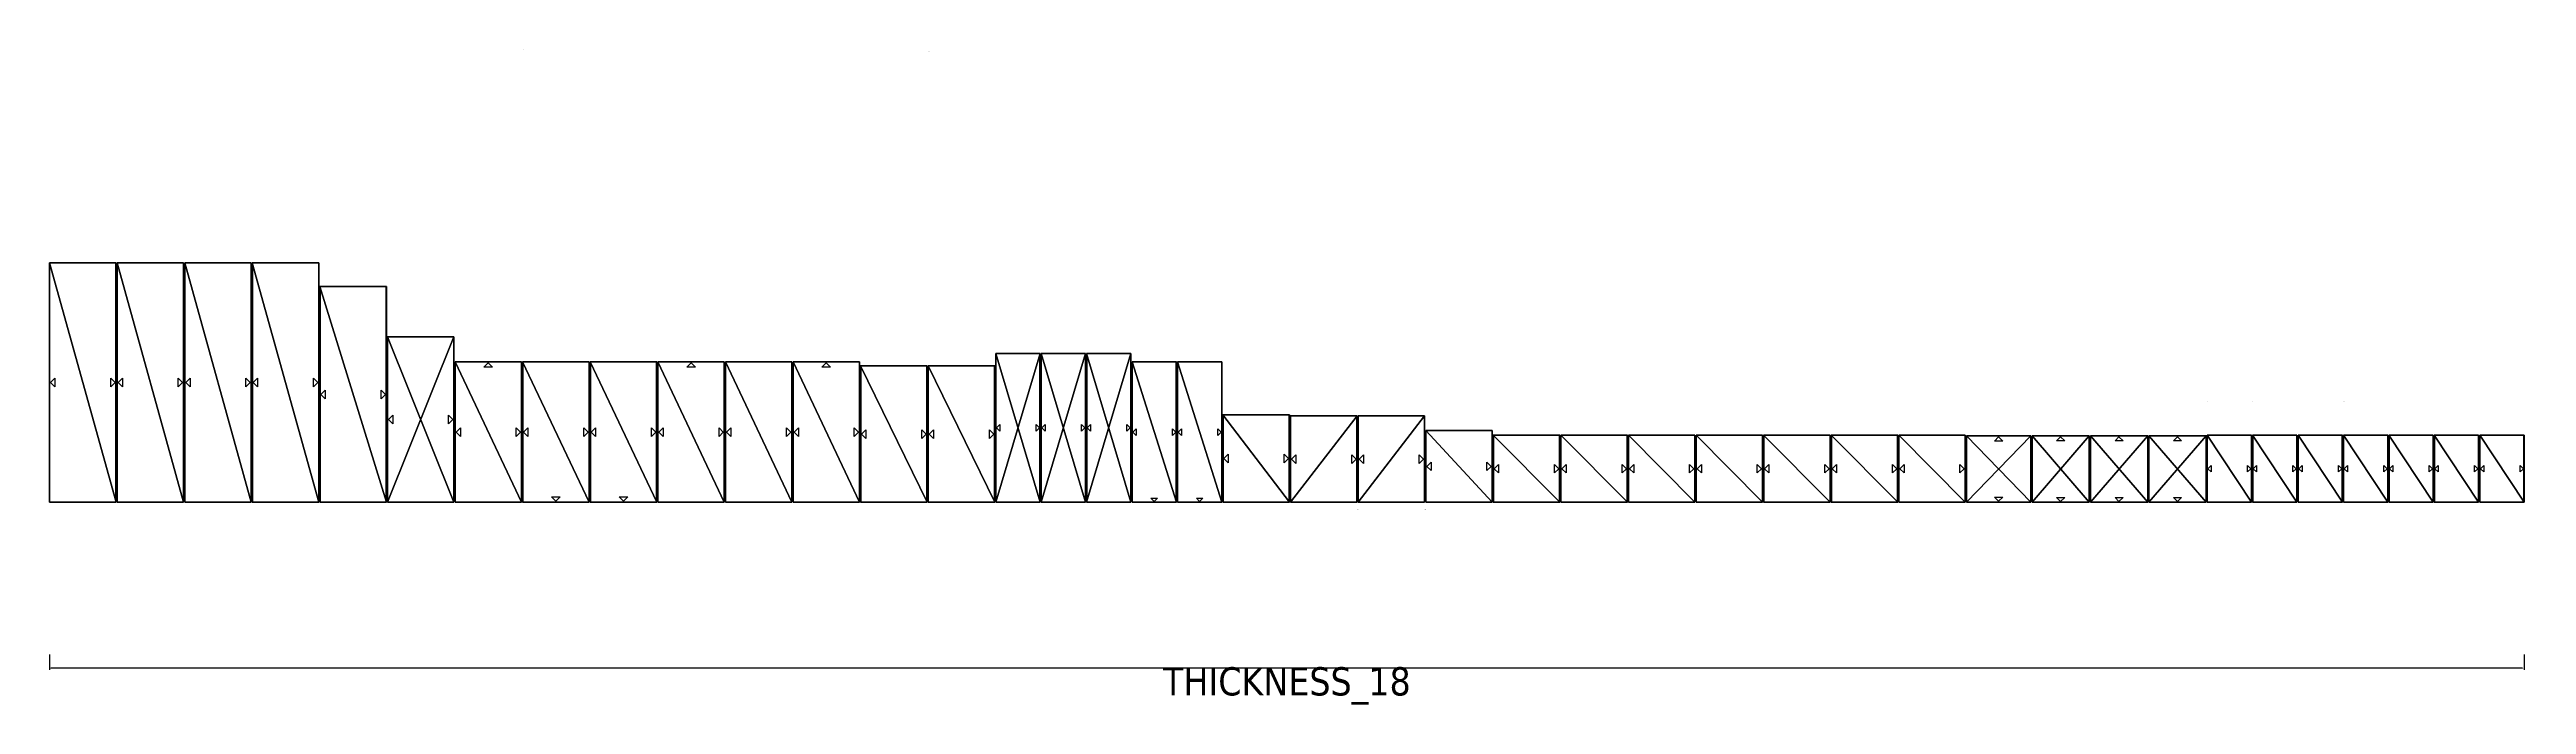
# Model space of a CAD drawing. Header units: millimetres. Extents: x -22333 to 21, y -1827 to 4092.
import ezdxf

# ---------------------------------------------------------------- set-up
doc = ezdxf.new("R2010")
doc.units = ezdxf.units.MM
doc.header["$LTSCALE"] = 25.4
doc.layers.get('0').update_dxf_attribs({"true_color": 0xffffff})
doc.layers.add('ABF_cuttingLines', color=134, linetype='Continuous', true_color=0x009987)
doc.layers.add('ABF_edgeBanding', color=252, linetype='Continuous', true_color=0x777799)
doc.styles.add('Tahoma', font='')
doc.styles.get('Tahoma').set_extended_font_data('Tahoma')
doc.dimstyles.new('DimStyle1', dxfattribs={"dimtxt": 254.978858, "dimasz": 12.7, "dimexe": 12.7, "dimexo": 12.7, "dimgap": 2.54, "dimtad": 4, "dimtih": 1, "dimtoh": 1, "dimdec": 1, "dimzin": 0, "dimdsep": 46, "dimtxsty": 'Tahoma', "dimcen": 0.09, "dimadec": 0, "dimazin": 0, "dimtfac": 1, "dimtdec": 4, "dimtofl": 0, "dimtmove": 0, "dimatfit": 3, "dimfxl": 1, "dimtolj": 1, "dimtzin": 0, "dimarcsym": 0})

# ---------------------------------------------------------------- blocks, each defined once
blk = doc.blocks.new('Group171#1')
at = {"layer": 'ABF_cuttingLines', "color": 0}
blk.add_polyline3d([(1, -925, 0), (1, -1533, 0), (399, -1533, 0), (399, -925, 0), (1, -925, 0)], close=True, dxfattribs=at)
blk = doc.blocks.new('Group172#1')
at = {"layer": 'ABF_edgeBanding', "color": 0}
for points in [[(6, -1229, 0), (36, -1199, 0), (36, -1259, 0), (6, -1229, 0)], [(394, -1229, 0), (364, -1259, 0), (364, -1199, 0), (394, -1229, 0)]]:
    blk.add_polyline3d(points, close=True, dxfattribs=at)
blk = doc.blocks.new('______ 1. ___#99')
at = {"color": 0}
for p, q in [((0, -925, 18), (400, -925, 18)), ((0, -1533, 18), (0, -925, 18)), ((0, -925), (400, -925)), ((0, -1533), (0, -925)), ((0, -925, 18), (400, -925, 18)), ((0, -925), (400, -925)), ((0, -925, 18), (0, -925)), ((0, -1533, 18), (0, -925, 18)), ((0, -925, 18), (0, -925)), ((0, -1533), (0, -925)), ((400, -925, 18), (400, -1533, 18)), ((400, -925), (400, -1533)), ((400, -925, 18), (400, -925)), ((400, -925, 18), (400, -1533, 18)), ((400, -925), (400, -1533)), ((400, -925, 18), (400, -925)), ((400, -1533, 18), (0, -1533, 18)), ((400, -1533), (0, -1533)), ((400, -1533, 18), (0, -1533, 18)), ((0, -1533, 18), (0, -1533)), ((400, -1533), (0, -1533)), ((0, -1533, 18), (0, -1533)), ((400, -1533, 18), (400, -1533)), ((400, -1533, 18), (400, -1533))]:
    blk.add_line(p, q, dxfattribs=at)
at = {"layer": 'ABF_cuttingLines', "color": 0}
ref = blk.add_blockref('Group171#1', (0, 0, 18), dxfattribs=at)
ref.add_attrib('Skp_GroupInstanceName', '_ABF_cuttingLines', (0, 0), dxfattribs={"layer": '0', "height": 1})
at = {"layer": 'ABF_edgeBanding', "color": 0}
ref = blk.add_blockref('Group172#1', (0, 0, 18), dxfattribs=at)
ref.add_attrib('Skp_GroupInstanceName', '_ABF_edgeBanding', (0, 0), dxfattribs={"layer": '0', "height": 1})
at = {"color": 7, "true_color": 0xffffff}
mesh = blk.add_polyface(dxfattribs=at)
corners = [(400, -1533, 18), (0, -925, 18), (0, -1533, 18), (400, -925, 18)]
mesh.append_faces([[corners[k] for k in face] for face in [(0, 1, 2), (1, 0, 3)]], dxfattribs={"vtx0": -1, "color": 7})
at = {"color": 0}
mesh = blk.add_polyface(dxfattribs=at)
corners = [(0, -925), (400, -1533), (0, -1533), (400, -925)]
mesh.append_faces([[corners[k] for k in face] for face in [(0, 1, 2), (1, 0, 3)]], dxfattribs={"vtx0": -1, "color": 0})
mesh = blk.add_polyface(dxfattribs=at)
corners = [(0, -925, 18), (400, -925), (0, -925), (400, -925, 18)]
mesh.append_faces([[corners[k] for k in face] for face in [(0, 1, 2), (1, 0, 3)]], dxfattribs={"vtx0": -1, "color": 0})
mesh = blk.add_polyface(dxfattribs=at)
corners = [(0, -925, 18), (0, -1533), (0, -1533, 18), (0, -925)]
mesh.append_faces([[corners[k] for k in face] for face in [(0, 1, 2), (1, 0, 3)]], dxfattribs={"vtx0": -1, "color": 0})
mesh = blk.add_polyface(dxfattribs=at)
corners = [(400, -925), (400, -1533, 18), (400, -1533), (400, -925, 18)]
mesh.append_faces([[corners[k] for k in face] for face in [(0, 1, 2), (1, 0, 3)]], dxfattribs={"vtx0": -1, "color": 0})
mesh = blk.add_polyface(dxfattribs=at)
corners = [(400, -1533, 18), (0, -1533), (400, -1533), (0, -1533, 18)]
mesh.append_faces([[corners[k] for k in face] for face in [(0, 1, 2), (1, 0, 3)]], dxfattribs={"vtx0": -1, "color": 0})
blk = doc.blocks.new('Group173#1')
at = {"layer": 'ABF_cuttingLines', "color": 0}
blk.add_polyline3d([(1, -925, 0), (1, -1533, 0), (399, -1533, 0), (399, -925, 0), (1, -925, 0)], close=True, dxfattribs=at)
blk = doc.blocks.new('Group174#1')
at = {"layer": 'ABF_edgeBanding', "color": 0}
for points in [[(6, -1229, 0), (36, -1199, 0), (36, -1259, 0), (6, -1229, 0)], [(394, -1229, 0), (364, -1259, 0), (364, -1199, 0), (394, -1229, 0)]]:
    blk.add_polyline3d(points, close=True, dxfattribs=at)
blk = doc.blocks.new('______ 1. ___#100')
at = {"color": 0}
for p, q in [((0, -925, 18), (400, -925, 18)), ((0, -1533, 18), (0, -925, 18)), ((0, -925), (400, -925)), ((0, -1533), (0, -925)), ((0, -925, 18), (400, -925, 18)), ((0, -925), (400, -925)), ((0, -925, 18), (0, -925)), ((0, -1533, 18), (0, -925, 18)), ((0, -925, 18), (0, -925)), ((0, -1533), (0, -925)), ((400, -925, 18), (400, -1533, 18)), ((400, -925), (400, -1533)), ((400, -925, 18), (400, -925)), ((400, -925, 18), (400, -1533, 18)), ((400, -925), (400, -1533)), ((400, -925, 18), (400, -925)), ((400, -1533, 18), (0, -1533, 18)), ((400, -1533), (0, -1533)), ((400, -1533, 18), (0, -1533, 18)), ((0, -1533, 18), (0, -1533)), ((400, -1533), (0, -1533)), ((0, -1533, 18), (0, -1533)), ((400, -1533, 18), (400, -1533)), ((400, -1533, 18), (400, -1533))]:
    blk.add_line(p, q, dxfattribs=at)
at = {"layer": 'ABF_cuttingLines', "color": 0}
ref = blk.add_blockref('Group173#1', (0, 0, 18), dxfattribs=at)
ref.add_attrib('Skp_GroupInstanceName', '_ABF_cuttingLines', (0, 0), dxfattribs={"layer": '0', "height": 1})
at = {"layer": 'ABF_edgeBanding', "color": 0}
ref = blk.add_blockref('Group174#1', (0, 0, 18), dxfattribs=at)
ref.add_attrib('Skp_GroupInstanceName', '_ABF_edgeBanding', (0, 0), dxfattribs={"layer": '0', "height": 1})
at = {"color": 7, "true_color": 0xffffff}
mesh = blk.add_polyface(dxfattribs=at)
corners = [(400, -1533, 18), (0, -925, 18), (0, -1533, 18), (400, -925, 18)]
mesh.append_faces([[corners[k] for k in face] for face in [(0, 1, 2), (1, 0, 3)]], dxfattribs={"vtx0": -1, "color": 7})
at = {"color": 0}
mesh = blk.add_polyface(dxfattribs=at)
corners = [(0, -925), (400, -1533), (0, -1533), (400, -925)]
mesh.append_faces([[corners[k] for k in face] for face in [(0, 1, 2), (1, 0, 3)]], dxfattribs={"vtx0": -1, "color": 0})
mesh = blk.add_polyface(dxfattribs=at)
corners = [(0, -925, 18), (400, -925), (0, -925), (400, -925, 18)]
mesh.append_faces([[corners[k] for k in face] for face in [(0, 1, 2), (1, 0, 3)]], dxfattribs={"vtx0": -1, "color": 0})
mesh = blk.add_polyface(dxfattribs=at)
corners = [(0, -925, 18), (0, -1533), (0, -1533, 18), (0, -925)]
mesh.append_faces([[corners[k] for k in face] for face in [(0, 1, 2), (1, 0, 3)]], dxfattribs={"vtx0": -1, "color": 0})
mesh = blk.add_polyface(dxfattribs=at)
corners = [(400, -925), (400, -1533, 18), (400, -1533), (400, -925, 18)]
mesh.append_faces([[corners[k] for k in face] for face in [(0, 1, 2), (1, 0, 3)]], dxfattribs={"vtx0": -1, "color": 0})
mesh = blk.add_polyface(dxfattribs=at)
corners = [(400, -1533, 18), (0, -1533), (400, -1533), (0, -1533, 18)]
mesh.append_faces([[corners[k] for k in face] for face in [(0, 1, 2), (1, 0, 3)]], dxfattribs={"vtx0": -1, "color": 0})
blk = doc.blocks.new('Group175#1')
at = {"layer": 'ABF_cuttingLines', "color": 0}
blk.add_polyline3d([(1, -925, 0), (1, -1533, 0), (399, -1533, 0), (399, -925, 0), (1, -925, 0)], close=True, dxfattribs=at)
blk = doc.blocks.new('Group176#1')
at = {"layer": 'ABF_edgeBanding', "color": 0}
for points in [[(6, -1229, 0), (36, -1199, 0), (36, -1259, 0), (6, -1229, 0)], [(394, -1229, 0), (364, -1259, 0), (364, -1199, 0), (394, -1229, 0)]]:
    blk.add_polyline3d(points, close=True, dxfattribs=at)
blk = doc.blocks.new('______ 1. ___#101')
at = {"color": 0}
for p, q in [((0, -925, 18), (400, -925, 18)), ((0, -1533, 18), (0, -925, 18)), ((0, -925), (400, -925)), ((0, -1533), (0, -925)), ((0, -925, 18), (400, -925, 18)), ((0, -925), (400, -925)), ((0, -925, 18), (0, -925)), ((0, -1533, 18), (0, -925, 18)), ((0, -925, 18), (0, -925)), ((0, -1533), (0, -925)), ((400, -925, 18), (400, -1533, 18)), ((400, -925), (400, -1533)), ((400, -925, 18), (400, -925)), ((400, -925, 18), (400, -1533, 18)), ((400, -925), (400, -1533)), ((400, -925, 18), (400, -925)), ((400, -1533, 18), (0, -1533, 18)), ((400, -1533), (0, -1533)), ((400, -1533, 18), (0, -1533, 18)), ((0, -1533, 18), (0, -1533)), ((400, -1533), (0, -1533)), ((0, -1533, 18), (0, -1533)), ((400, -1533, 18), (400, -1533)), ((400, -1533, 18), (400, -1533))]:
    blk.add_line(p, q, dxfattribs=at)
at = {"layer": 'ABF_cuttingLines', "color": 0}
ref = blk.add_blockref('Group175#1', (0, 0, 18), dxfattribs=at)
ref.add_attrib('Skp_GroupInstanceName', '_ABF_cuttingLines', (0, 0), dxfattribs={"layer": '0', "height": 1})
at = {"layer": 'ABF_edgeBanding', "color": 0}
ref = blk.add_blockref('Group176#1', (0, 0, 18), dxfattribs=at)
ref.add_attrib('Skp_GroupInstanceName', '_ABF_edgeBanding', (0, 0), dxfattribs={"layer": '0', "height": 1})
at = {"color": 7, "true_color": 0xffffff}
mesh = blk.add_polyface(dxfattribs=at)
corners = [(400, -1533, 18), (0, -925, 18), (0, -1533, 18), (400, -925, 18)]
mesh.append_faces([[corners[k] for k in face] for face in [(0, 1, 2), (1, 0, 3)]], dxfattribs={"vtx0": -1, "color": 7})
at = {"color": 0}
mesh = blk.add_polyface(dxfattribs=at)
corners = [(0, -925), (400, -1533), (0, -1533), (400, -925)]
mesh.append_faces([[corners[k] for k in face] for face in [(0, 1, 2), (1, 0, 3)]], dxfattribs={"vtx0": -1, "color": 0})
mesh = blk.add_polyface(dxfattribs=at)
corners = [(0, -925, 18), (400, -925), (0, -925), (400, -925, 18)]
mesh.append_faces([[corners[k] for k in face] for face in [(0, 1, 2), (1, 0, 3)]], dxfattribs={"vtx0": -1, "color": 0})
mesh = blk.add_polyface(dxfattribs=at)
corners = [(0, -925, 18), (0, -1533), (0, -1533, 18), (0, -925)]
mesh.append_faces([[corners[k] for k in face] for face in [(0, 1, 2), (1, 0, 3)]], dxfattribs={"vtx0": -1, "color": 0})
mesh = blk.add_polyface(dxfattribs=at)
corners = [(400, -925), (400, -1533, 18), (400, -1533), (400, -925, 18)]
mesh.append_faces([[corners[k] for k in face] for face in [(0, 1, 2), (1, 0, 3)]], dxfattribs={"vtx0": -1, "color": 0})
mesh = blk.add_polyface(dxfattribs=at)
corners = [(400, -1533, 18), (0, -1533), (400, -1533), (0, -1533, 18)]
mesh.append_faces([[corners[k] for k in face] for face in [(0, 1, 2), (1, 0, 3)]], dxfattribs={"vtx0": -1, "color": 0})
blk = doc.blocks.new('Group177#1')
at = {"layer": 'ABF_cuttingLines', "color": 0}
blk.add_polyline3d([(1, -299, 0), (1, -907, 0), (399, -907, 0), (399, -299, 0), (1, -299, 0)], close=True, dxfattribs=at)
blk = doc.blocks.new('Group178#1')
at = {"layer": 'ABF_edgeBanding', "color": 0}
for points in [[(6, -603, 0), (36, -573, 0), (36, -633, 0), (6, -603, 0)], [(394, -603, 0), (364, -633, 0), (364, -573, 0), (394, -603, 0)]]:
    blk.add_polyline3d(points, close=True, dxfattribs=at)
blk = doc.blocks.new('______ 1. ___#102')
at = {"color": 0}
for p, q in [((0, -299, 18), (400, -299, 18)), ((0, -907, 18), (0, -299, 18)), ((0, -299), (400, -299)), ((0, -907), (0, -299)), ((0, -299, 18), (400, -299, 18)), ((0, -299), (400, -299)), ((0, -299, 18), (0, -299)), ((0, -907, 18), (0, -299, 18)), ((0, -299, 18), (0, -299)), ((0, -907), (0, -299)), ((400, -299, 18), (400, -907, 18)), ((400, -299), (400, -907)), ((400, -299, 18), (400, -299)), ((400, -299, 18), (400, -907, 18)), ((400, -299), (400, -907)), ((400, -299, 18), (400, -299)), ((400, -907, 18), (0, -907, 18)), ((400, -907), (0, -907)), ((400, -907, 18), (0, -907, 18)), ((0, -907, 18), (0, -907)), ((400, -907), (0, -907)), ((0, -907, 18), (0, -907)), ((400, -907, 18), (400, -907)), ((400, -907, 18), (400, -907))]:
    blk.add_line(p, q, dxfattribs=at)
at = {"layer": 'ABF_cuttingLines', "color": 0}
ref = blk.add_blockref('Group177#1', (0, 0, 18), dxfattribs=at)
ref.add_attrib('Skp_GroupInstanceName', '_ABF_cuttingLines', (0, 0), dxfattribs={"layer": '0', "height": 1})
at = {"layer": 'ABF_edgeBanding', "color": 0}
ref = blk.add_blockref('Group178#1', (0, 0, 18), dxfattribs=at)
ref.add_attrib('Skp_GroupInstanceName', '_ABF_edgeBanding', (0, 0), dxfattribs={"layer": '0', "height": 1})
at = {"color": 7, "true_color": 0xffffff}
mesh = blk.add_polyface(dxfattribs=at)
corners = [(400, -907, 18), (0, -299, 18), (0, -907, 18), (400, -299, 18)]
mesh.append_faces([[corners[k] for k in face] for face in [(0, 1, 2), (1, 0, 3)]], dxfattribs={"vtx0": -1, "color": 7})
at = {"color": 0}
mesh = blk.add_polyface(dxfattribs=at)
corners = [(0, -299), (400, -907), (0, -907), (400, -299)]
mesh.append_faces([[corners[k] for k in face] for face in [(0, 1, 2), (1, 0, 3)]], dxfattribs={"vtx0": -1, "color": 0})
mesh = blk.add_polyface(dxfattribs=at)
corners = [(0, -299, 18), (400, -299), (0, -299), (400, -299, 18)]
mesh.append_faces([[corners[k] for k in face] for face in [(0, 1, 2), (1, 0, 3)]], dxfattribs={"vtx0": -1, "color": 0})
mesh = blk.add_polyface(dxfattribs=at)
corners = [(0, -299, 18), (0, -907), (0, -907, 18), (0, -299)]
mesh.append_faces([[corners[k] for k in face] for face in [(0, 1, 2), (1, 0, 3)]], dxfattribs={"vtx0": -1, "color": 0})
mesh = blk.add_polyface(dxfattribs=at)
corners = [(400, -299), (400, -907, 18), (400, -907), (400, -299, 18)]
mesh.append_faces([[corners[k] for k in face] for face in [(0, 1, 2), (1, 0, 3)]], dxfattribs={"vtx0": -1, "color": 0})
mesh = blk.add_polyface(dxfattribs=at)
corners = [(400, -907, 18), (0, -907), (400, -907), (0, -907, 18)]
mesh.append_faces([[corners[k] for k in face] for face in [(0, 1, 2), (1, 0, 3)]], dxfattribs={"vtx0": -1, "color": 0})
blk = doc.blocks.new('Group179#1')
at = {"layer": 'ABF_cuttingLines', "color": 0}
blk.add_polyline3d([(1, -299, 0), (1, -907, 0), (399, -907, 0), (399, -299, 0), (1, -299, 0)], close=True, dxfattribs=at)
blk = doc.blocks.new('Group180#1')
at = {"layer": 'ABF_edgeBanding', "color": 0}
for points in [[(6, -603, 0), (36, -573, 0), (36, -633, 0), (6, -603, 0)], [(394, -603, 0), (364, -633, 0), (364, -573, 0), (394, -603, 0)]]:
    blk.add_polyline3d(points, close=True, dxfattribs=at)
blk = doc.blocks.new('______ 1. ___#103')
at = {"color": 0}
for p, q in [((0, -299, 18), (400, -299, 18)), ((0, -907, 18), (0, -299, 18)), ((0, -299), (400, -299)), ((0, -907), (0, -299)), ((0, -299, 18), (400, -299, 18)), ((0, -299), (400, -299)), ((0, -299, 18), (0, -299)), ((0, -907, 18), (0, -299, 18)), ((0, -299, 18), (0, -299)), ((0, -907), (0, -299)), ((400, -299, 18), (400, -907, 18)), ((400, -299), (400, -907)), ((400, -299, 18), (400, -299)), ((400, -299, 18), (400, -907, 18)), ((400, -299), (400, -907)), ((400, -299, 18), (400, -299)), ((400, -907, 18), (0, -907, 18)), ((400, -907), (0, -907)), ((400, -907, 18), (0, -907, 18)), ((0, -907, 18), (0, -907)), ((400, -907), (0, -907)), ((0, -907, 18), (0, -907)), ((400, -907, 18), (400, -907)), ((400, -907, 18), (400, -907))]:
    blk.add_line(p, q, dxfattribs=at)
at = {"layer": 'ABF_cuttingLines', "color": 0}
ref = blk.add_blockref('Group179#1', (0, 0, 18), dxfattribs=at)
ref.add_attrib('Skp_GroupInstanceName', '_ABF_cuttingLines', (0, 0), dxfattribs={"layer": '0', "height": 1})
at = {"layer": 'ABF_edgeBanding', "color": 0}
ref = blk.add_blockref('Group180#1', (0, 0, 18), dxfattribs=at)
ref.add_attrib('Skp_GroupInstanceName', '_ABF_edgeBanding', (0, 0), dxfattribs={"layer": '0', "height": 1})
at = {"color": 7, "true_color": 0xffffff}
mesh = blk.add_polyface(dxfattribs=at)
corners = [(400, -907, 18), (0, -299, 18), (0, -907, 18), (400, -299, 18)]
mesh.append_faces([[corners[k] for k in face] for face in [(0, 1, 2), (1, 0, 3)]], dxfattribs={"vtx0": -1, "color": 7})
at = {"color": 0}
mesh = blk.add_polyface(dxfattribs=at)
corners = [(0, -299), (400, -907), (0, -907), (400, -299)]
mesh.append_faces([[corners[k] for k in face] for face in [(0, 1, 2), (1, 0, 3)]], dxfattribs={"vtx0": -1, "color": 0})
mesh = blk.add_polyface(dxfattribs=at)
corners = [(0, -299, 18), (400, -299), (0, -299), (400, -299, 18)]
mesh.append_faces([[corners[k] for k in face] for face in [(0, 1, 2), (1, 0, 3)]], dxfattribs={"vtx0": -1, "color": 0})
mesh = blk.add_polyface(dxfattribs=at)
corners = [(0, -299, 18), (0, -907), (0, -907, 18), (0, -299)]
mesh.append_faces([[corners[k] for k in face] for face in [(0, 1, 2), (1, 0, 3)]], dxfattribs={"vtx0": -1, "color": 0})
mesh = blk.add_polyface(dxfattribs=at)
corners = [(400, -299), (400, -907, 18), (400, -907), (400, -299, 18)]
mesh.append_faces([[corners[k] for k in face] for face in [(0, 1, 2), (1, 0, 3)]], dxfattribs={"vtx0": -1, "color": 0})
mesh = blk.add_polyface(dxfattribs=at)
corners = [(400, -907, 18), (0, -907), (400, -907), (0, -907, 18)]
mesh.append_faces([[corners[k] for k in face] for face in [(0, 1, 2), (1, 0, 3)]], dxfattribs={"vtx0": -1, "color": 0})
blk = doc.blocks.new('Group181#1')
at = {"layer": 'ABF_cuttingLines', "color": 0}
blk.add_polyline3d([(1, -299, 0), (1, -907, 0), (399, -907, 0), (399, -299, 0), (1, -299, 0)], close=True, dxfattribs=at)
blk = doc.blocks.new('Group182#1')
at = {"layer": 'ABF_edgeBanding', "color": 0}
for points in [[(6, -603, 0), (36, -573, 0), (36, -633, 0), (6, -603, 0)], [(394, -603, 0), (364, -633, 0), (364, -573, 0), (394, -603, 0)]]:
    blk.add_polyline3d(points, close=True, dxfattribs=at)
blk = doc.blocks.new('______ 1. ___#104')
at = {"color": 0}
for p, q in [((0, -299, 18), (400, -299, 18)), ((0, -907, 18), (0, -299, 18)), ((0, -299), (400, -299)), ((0, -907), (0, -299)), ((0, -299, 18), (400, -299, 18)), ((0, -299), (400, -299)), ((0, -299, 18), (0, -299)), ((0, -907, 18), (0, -299, 18)), ((0, -299, 18), (0, -299)), ((0, -907), (0, -299)), ((400, -299, 18), (400, -907, 18)), ((400, -299), (400, -907)), ((400, -299, 18), (400, -299)), ((400, -299, 18), (400, -907, 18)), ((400, -299), (400, -907)), ((400, -299, 18), (400, -299)), ((400, -907, 18), (0, -907, 18)), ((400, -907), (0, -907)), ((400, -907, 18), (0, -907, 18)), ((0, -907, 18), (0, -907)), ((400, -907), (0, -907)), ((0, -907, 18), (0, -907)), ((400, -907, 18), (400, -907)), ((400, -907, 18), (400, -907))]:
    blk.add_line(p, q, dxfattribs=at)
at = {"layer": 'ABF_cuttingLines', "color": 0}
ref = blk.add_blockref('Group181#1', (0, 0, 18), dxfattribs=at)
ref.add_attrib('Skp_GroupInstanceName', '_ABF_cuttingLines', (0, 0), dxfattribs={"layer": '0', "height": 1})
at = {"layer": 'ABF_edgeBanding', "color": 0}
ref = blk.add_blockref('Group182#1', (0, 0, 18), dxfattribs=at)
ref.add_attrib('Skp_GroupInstanceName', '_ABF_edgeBanding', (0, 0), dxfattribs={"layer": '0', "height": 1})
at = {"color": 7, "true_color": 0xffffff}
mesh = blk.add_polyface(dxfattribs=at)
corners = [(400, -907, 18), (0, -299, 18), (0, -907, 18), (400, -299, 18)]
mesh.append_faces([[corners[k] for k in face] for face in [(0, 1, 2), (1, 0, 3)]], dxfattribs={"vtx0": -1, "color": 7})
at = {"color": 0}
mesh = blk.add_polyface(dxfattribs=at)
corners = [(0, -299), (400, -907), (0, -907), (400, -299)]
mesh.append_faces([[corners[k] for k in face] for face in [(0, 1, 2), (1, 0, 3)]], dxfattribs={"vtx0": -1, "color": 0})
mesh = blk.add_polyface(dxfattribs=at)
corners = [(0, -299, 18), (400, -299), (0, -299), (400, -299, 18)]
mesh.append_faces([[corners[k] for k in face] for face in [(0, 1, 2), (1, 0, 3)]], dxfattribs={"vtx0": -1, "color": 0})
mesh = blk.add_polyface(dxfattribs=at)
corners = [(0, -299, 18), (0, -907), (0, -907, 18), (0, -299)]
mesh.append_faces([[corners[k] for k in face] for face in [(0, 1, 2), (1, 0, 3)]], dxfattribs={"vtx0": -1, "color": 0})
mesh = blk.add_polyface(dxfattribs=at)
corners = [(400, -299), (400, -907, 18), (400, -907), (400, -299, 18)]
mesh.append_faces([[corners[k] for k in face] for face in [(0, 1, 2), (1, 0, 3)]], dxfattribs={"vtx0": -1, "color": 0})
mesh = blk.add_polyface(dxfattribs=at)
corners = [(400, -907, 18), (0, -907), (400, -907), (0, -907, 18)]
mesh.append_faces([[corners[k] for k in face] for face in [(0, 1, 2), (1, 0, 3)]], dxfattribs={"vtx0": -1, "color": 0})
blk = doc.blocks.new('Group183#1')
at = {"layer": 'ABF_cuttingLines', "color": 0}
blk.add_polyline3d([(1, -299, 0), (1, -907, 0), (399, -907, 0), (399, -299, 0), (1, -299, 0)], close=True, dxfattribs=at)
blk = doc.blocks.new('Group184#1')
at = {"layer": 'ABF_edgeBanding', "color": 0}
for points in [[(6, -603, 0), (36, -573, 0), (36, -633, 0), (6, -603, 0)], [(394, -603, 0), (364, -633, 0), (364, -573, 0), (394, -603, 0)]]:
    blk.add_polyline3d(points, close=True, dxfattribs=at)
blk = doc.blocks.new('______ 1. ___#105')
at = {"color": 0}
for p, q in [((0, -299, 18), (400, -299, 18)), ((0, -907, 18), (0, -299, 18)), ((0, -299), (400, -299)), ((0, -907), (0, -299)), ((0, -299, 18), (400, -299, 18)), ((0, -299), (400, -299)), ((0, -299, 18), (0, -299)), ((0, -907, 18), (0, -299, 18)), ((0, -299, 18), (0, -299)), ((0, -907), (0, -299)), ((400, -299, 18), (400, -907, 18)), ((400, -299), (400, -907)), ((400, -299, 18), (400, -299)), ((400, -299, 18), (400, -907, 18)), ((400, -299), (400, -907)), ((400, -299, 18), (400, -299)), ((400, -907, 18), (0, -907, 18)), ((400, -907), (0, -907)), ((400, -907, 18), (0, -907, 18)), ((0, -907, 18), (0, -907)), ((400, -907), (0, -907)), ((0, -907, 18), (0, -907)), ((400, -907, 18), (400, -907)), ((400, -907, 18), (400, -907))]:
    blk.add_line(p, q, dxfattribs=at)
at = {"layer": 'ABF_cuttingLines', "color": 0}
ref = blk.add_blockref('Group183#1', (0, 0, 18), dxfattribs=at)
ref.add_attrib('Skp_GroupInstanceName', '_ABF_cuttingLines', (0, 0), dxfattribs={"layer": '0', "height": 1})
at = {"layer": 'ABF_edgeBanding', "color": 0}
ref = blk.add_blockref('Group184#1', (0, 0, 18), dxfattribs=at)
ref.add_attrib('Skp_GroupInstanceName', '_ABF_edgeBanding', (0, 0), dxfattribs={"layer": '0', "height": 1})
at = {"color": 7, "true_color": 0xffffff}
mesh = blk.add_polyface(dxfattribs=at)
corners = [(400, -907, 18), (0, -299, 18), (0, -907, 18), (400, -299, 18)]
mesh.append_faces([[corners[k] for k in face] for face in [(0, 1, 2), (1, 0, 3)]], dxfattribs={"vtx0": -1, "color": 7})
at = {"color": 0}
mesh = blk.add_polyface(dxfattribs=at)
corners = [(0, -299), (400, -907), (0, -907), (400, -299)]
mesh.append_faces([[corners[k] for k in face] for face in [(0, 1, 2), (1, 0, 3)]], dxfattribs={"vtx0": -1, "color": 0})
mesh = blk.add_polyface(dxfattribs=at)
corners = [(0, -299, 18), (400, -299), (0, -299), (400, -299, 18)]
mesh.append_faces([[corners[k] for k in face] for face in [(0, 1, 2), (1, 0, 3)]], dxfattribs={"vtx0": -1, "color": 0})
mesh = blk.add_polyface(dxfattribs=at)
corners = [(0, -299, 18), (0, -907), (0, -907, 18), (0, -299)]
mesh.append_faces([[corners[k] for k in face] for face in [(0, 1, 2), (1, 0, 3)]], dxfattribs={"vtx0": -1, "color": 0})
mesh = blk.add_polyface(dxfattribs=at)
corners = [(400, -299), (400, -907, 18), (400, -907), (400, -299, 18)]
mesh.append_faces([[corners[k] for k in face] for face in [(0, 1, 2), (1, 0, 3)]], dxfattribs={"vtx0": -1, "color": 0})
mesh = blk.add_polyface(dxfattribs=at)
corners = [(400, -907, 18), (0, -907), (400, -907), (0, -907, 18)]
mesh.append_faces([[corners[k] for k in face] for face in [(0, 1, 2), (1, 0, 3)]], dxfattribs={"vtx0": -1, "color": 0})
blk = doc.blocks.new('Group185#1')
at = {"layer": 'ABF_cuttingLines', "color": 0}
blk.add_polyline3d([(-3356, 1, 0), (-2839, 1, 0), (-2839, 599, 0), (-3356, 599, 0), (-3356, 1, 0)], close=True, dxfattribs=at)
blk = doc.blocks.new('Group186#1')
at = {"layer": 'ABF_edgeBanding', "color": 0}
for points in [[(-3098, 592, 0), (-3061, 556, 0), (-3134, 556, 0), (-3098, 592, 0)], [(-3098, 8, 0), (-3134, 44, 0), (-3061, 44, 0), (-3098, 8, 0)]]:
    blk.add_polyline3d(points, close=True, dxfattribs=at)
blk = doc.blocks.new('______ 1. ___#106')
at = {"color": 0}
for p, q in [((-3356, 0, 18), (-3356, 600, 18)), ((-3356, 600, 18), (-2839, 600, 18)), ((-3356, 0), (-3356, 600)), ((-3356, 600), (-2839, 600)), ((-3356, 0, 18), (-3356, 600, 18)), ((-3356, 600, 18), (-3356, 600)), ((-3356, 0), (-3356, 600)), ((-3356, 600, 18), (-2839, 600, 18)), ((-3356, 600), (-2839, 600)), ((-3356, 600, 18), (-3356, 600)), ((-2839, 600, 18), (-2839, 0, 18)), ((-2839, 600), (-2839, 0)), ((-2839, 600, 18), (-2839, 600)), ((-2839, 600, 18), (-2839, 0, 18)), ((-2839, 600), (-2839, 0)), ((-2839, 600, 18), (-2839, 600)), ((-2839, 0, 18), (-3356, 0, 18)), ((-2839, 0), (-3356, 0)), ((-3356, 0, 18), (-3356, 0)), ((-2839, 0, 18), (-3356, 0, 18)), ((-3356, 0, 18), (-3356, 0)), ((-2839, 0), (-3356, 0)), ((-2839, 0, 18), (-2839, 0)), ((-2839, 0, 18), (-2839, 0))]:
    blk.add_line(p, q, dxfattribs=at)
at = {"layer": 'ABF_cuttingLines', "color": 0}
ref = blk.add_blockref('Group185#1', (0, 0, 18), dxfattribs=at)
ref.add_attrib('Skp_GroupInstanceName', '_ABF_cuttingLines', (0, 0), dxfattribs={"layer": '0', "height": 1})
at = {"layer": 'ABF_edgeBanding', "color": 0}
ref = blk.add_blockref('Group186#1', (0, 0, 18), dxfattribs=at)
ref.add_attrib('Skp_GroupInstanceName', '_ABF_edgeBanding', (0, 0), dxfattribs={"layer": '0', "height": 1})
at = {"color": 7, "true_color": 0xffffff}
mesh = blk.add_polyface(dxfattribs=at)
corners = [(-2839, 0, 18), (-3356, 600, 18), (-3356, 0, 18), (-2839, 600, 18)]
mesh.append_faces([[corners[k] for k in face] for face in [(0, 1, 2), (1, 0, 3)]], dxfattribs={"vtx0": -1, "color": 7})
at = {"color": 0}
mesh = blk.add_polyface(dxfattribs=at)
corners = [(-2839, 600), (-3356, 0), (-3356, 600), (-2839, 0)]
mesh.append_faces([[corners[k] for k in face] for face in [(0, 1, 2), (1, 0, 3)]], dxfattribs={"vtx0": -1, "color": 0})
mesh = blk.add_polyface(dxfattribs=at)
corners = [(-3356, 600, 18), (-3356, 0), (-3356, 0, 18), (-3356, 600)]
mesh.append_faces([[corners[k] for k in face] for face in [(0, 1, 2), (1, 0, 3)]], dxfattribs={"vtx0": -1, "color": 0})
mesh = blk.add_polyface(dxfattribs=at)
corners = [(-3356, 600, 18), (-2839, 600), (-3356, 600), (-2839, 600, 18)]
mesh.append_faces([[corners[k] for k in face] for face in [(0, 1, 2), (1, 0, 3)]], dxfattribs={"vtx0": -1, "color": 0})
mesh = blk.add_polyface(dxfattribs=at)
corners = [(-2839, 600), (-2839, 0, 18), (-2839, 0), (-2839, 600, 18)]
mesh.append_faces([[corners[k] for k in face] for face in [(0, 1, 2), (1, 0, 3)]], dxfattribs={"vtx0": -1, "color": 0})
mesh = blk.add_polyface(dxfattribs=at)
corners = [(-2839, 0, 18), (-3356, 0), (-2839, 0), (-3356, 0, 18)]
mesh.append_faces([[corners[k] for k in face] for face in [(0, 1, 2), (1, 0, 3)]], dxfattribs={"vtx0": -1, "color": 0})
blk = doc.blocks.new('Group187#1')
at = {"layer": 'ABF_cuttingLines', "color": 0}
blk.add_polyline3d([(-3356, 1, 0), (-2839, 1, 0), (-2839, 599, 0), (-3356, 599, 0), (-3356, 1, 0)], close=True, dxfattribs=at)
blk = doc.blocks.new('Group188#1')
at = {"layer": 'ABF_edgeBanding', "color": 0}
for points in [[(-3098, 592, 0), (-3061, 556, 0), (-3134, 556, 0), (-3098, 592, 0)], [(-3098, 8, 0), (-3134, 44, 0), (-3061, 44, 0), (-3098, 8, 0)]]:
    blk.add_polyline3d(points, close=True, dxfattribs=at)
blk = doc.blocks.new('______ 1. ___#107')
at = {"color": 0}
for p, q in [((-3356, 0, 18), (-3356, 600, 18)), ((-3356, 600, 18), (-2839, 600, 18)), ((-3356, 0), (-3356, 600)), ((-3356, 600), (-2839, 600)), ((-3356, 0, 18), (-3356, 600, 18)), ((-3356, 600, 18), (-3356, 600)), ((-3356, 0), (-3356, 600)), ((-3356, 600, 18), (-2839, 600, 18)), ((-3356, 600), (-2839, 600)), ((-3356, 600, 18), (-3356, 600)), ((-2839, 600, 18), (-2839, 0, 18)), ((-2839, 600), (-2839, 0)), ((-2839, 600, 18), (-2839, 600)), ((-2839, 600, 18), (-2839, 0, 18)), ((-2839, 600), (-2839, 0)), ((-2839, 600, 18), (-2839, 600)), ((-2839, 0, 18), (-3356, 0, 18)), ((-2839, 0), (-3356, 0)), ((-3356, 0, 18), (-3356, 0)), ((-2839, 0, 18), (-3356, 0, 18)), ((-3356, 0, 18), (-3356, 0)), ((-2839, 0), (-3356, 0)), ((-2839, 0, 18), (-2839, 0)), ((-2839, 0, 18), (-2839, 0))]:
    blk.add_line(p, q, dxfattribs=at)
at = {"layer": 'ABF_cuttingLines', "color": 0}
ref = blk.add_blockref('Group187#1', (0, 0, 18), dxfattribs=at)
ref.add_attrib('Skp_GroupInstanceName', '_ABF_cuttingLines', (0, 0), dxfattribs={"layer": '0', "height": 1})
at = {"layer": 'ABF_edgeBanding', "color": 0}
ref = blk.add_blockref('Group188#1', (0, 0, 18), dxfattribs=at)
ref.add_attrib('Skp_GroupInstanceName', '_ABF_edgeBanding', (0, 0), dxfattribs={"layer": '0', "height": 1})
at = {"color": 7, "true_color": 0xffffff}
mesh = blk.add_polyface(dxfattribs=at)
corners = [(-2839, 0, 18), (-3356, 600, 18), (-3356, 0, 18), (-2839, 600, 18)]
mesh.append_faces([[corners[k] for k in face] for face in [(0, 1, 2), (1, 0, 3)]], dxfattribs={"vtx0": -1, "color": 7})
at = {"color": 0}
mesh = blk.add_polyface(dxfattribs=at)
corners = [(-2839, 600), (-3356, 0), (-3356, 600), (-2839, 0)]
mesh.append_faces([[corners[k] for k in face] for face in [(0, 1, 2), (1, 0, 3)]], dxfattribs={"vtx0": -1, "color": 0})
mesh = blk.add_polyface(dxfattribs=at)
corners = [(-3356, 600, 18), (-3356, 0), (-3356, 0, 18), (-3356, 600)]
mesh.append_faces([[corners[k] for k in face] for face in [(0, 1, 2), (1, 0, 3)]], dxfattribs={"vtx0": -1, "color": 0})
mesh = blk.add_polyface(dxfattribs=at)
corners = [(-3356, 600, 18), (-2839, 600), (-3356, 600), (-2839, 600, 18)]
mesh.append_faces([[corners[k] for k in face] for face in [(0, 1, 2), (1, 0, 3)]], dxfattribs={"vtx0": -1, "color": 0})
mesh = blk.add_polyface(dxfattribs=at)
corners = [(-2839, 600), (-2839, 0, 18), (-2839, 0), (-2839, 600, 18)]
mesh.append_faces([[corners[k] for k in face] for face in [(0, 1, 2), (1, 0, 3)]], dxfattribs={"vtx0": -1, "color": 0})
mesh = blk.add_polyface(dxfattribs=at)
corners = [(-2839, 0, 18), (-3356, 0), (-2839, 0), (-3356, 0, 18)]
mesh.append_faces([[corners[k] for k in face] for face in [(0, 1, 2), (1, 0, 3)]], dxfattribs={"vtx0": -1, "color": 0})
blk = doc.blocks.new('Group189#1')
at = {"layer": 'ABF_cuttingLines', "color": 0}
blk.add_polyline3d([(-3356, 1, 0), (-2839, 1, 0), (-2839, 599, 0), (-3356, 599, 0), (-3356, 1, 0)], close=True, dxfattribs=at)
blk = doc.blocks.new('Group190#1')
at = {"layer": 'ABF_edgeBanding', "color": 0}
for points in [[(-3098, 592, 0), (-3061, 556, 0), (-3134, 556, 0), (-3098, 592, 0)], [(-3098, 8, 0), (-3134, 44, 0), (-3061, 44, 0), (-3098, 8, 0)]]:
    blk.add_polyline3d(points, close=True, dxfattribs=at)
blk = doc.blocks.new('______ 1. ___#108')
at = {"color": 0}
for p, q in [((-3356, 0, 18), (-3356, 600, 18)), ((-3356, 600, 18), (-2839, 600, 18)), ((-3356, 0), (-3356, 600)), ((-3356, 600), (-2839, 600)), ((-3356, 0, 18), (-3356, 600, 18)), ((-3356, 600, 18), (-3356, 600)), ((-3356, 0), (-3356, 600)), ((-3356, 600, 18), (-2839, 600, 18)), ((-3356, 600), (-2839, 600)), ((-3356, 600, 18), (-3356, 600)), ((-2839, 600, 18), (-2839, 0, 18)), ((-2839, 600), (-2839, 0)), ((-2839, 600, 18), (-2839, 600)), ((-2839, 600, 18), (-2839, 0, 18)), ((-2839, 600), (-2839, 0)), ((-2839, 600, 18), (-2839, 600)), ((-2839, 0, 18), (-3356, 0, 18)), ((-2839, 0), (-3356, 0)), ((-3356, 0, 18), (-3356, 0)), ((-2839, 0, 18), (-3356, 0, 18)), ((-3356, 0, 18), (-3356, 0)), ((-2839, 0), (-3356, 0)), ((-2839, 0, 18), (-2839, 0)), ((-2839, 0, 18), (-2839, 0))]:
    blk.add_line(p, q, dxfattribs=at)
at = {"layer": 'ABF_cuttingLines', "color": 0}
ref = blk.add_blockref('Group189#1', (0, 0, 18), dxfattribs=at)
ref.add_attrib('Skp_GroupInstanceName', '_ABF_cuttingLines', (0, 0), dxfattribs={"layer": '0', "height": 1})
at = {"layer": 'ABF_edgeBanding', "color": 0}
ref = blk.add_blockref('Group190#1', (0, 0, 18), dxfattribs=at)
ref.add_attrib('Skp_GroupInstanceName', '_ABF_edgeBanding', (0, 0), dxfattribs={"layer": '0', "height": 1})
at = {"color": 7, "true_color": 0xffffff}
mesh = blk.add_polyface(dxfattribs=at)
corners = [(-2839, 0, 18), (-3356, 600, 18), (-3356, 0, 18), (-2839, 600, 18)]
mesh.append_faces([[corners[k] for k in face] for face in [(0, 1, 2), (1, 0, 3)]], dxfattribs={"vtx0": -1, "color": 7})
at = {"color": 0}
mesh = blk.add_polyface(dxfattribs=at)
corners = [(-2839, 600), (-3356, 0), (-3356, 600), (-2839, 0)]
mesh.append_faces([[corners[k] for k in face] for face in [(0, 1, 2), (1, 0, 3)]], dxfattribs={"vtx0": -1, "color": 0})
mesh = blk.add_polyface(dxfattribs=at)
corners = [(-3356, 600, 18), (-3356, 0), (-3356, 0, 18), (-3356, 600)]
mesh.append_faces([[corners[k] for k in face] for face in [(0, 1, 2), (1, 0, 3)]], dxfattribs={"vtx0": -1, "color": 0})
mesh = blk.add_polyface(dxfattribs=at)
corners = [(-3356, 600, 18), (-2839, 600), (-3356, 600), (-2839, 600, 18)]
mesh.append_faces([[corners[k] for k in face] for face in [(0, 1, 2), (1, 0, 3)]], dxfattribs={"vtx0": -1, "color": 0})
mesh = blk.add_polyface(dxfattribs=at)
corners = [(-2839, 600), (-2839, 0, 18), (-2839, 0), (-2839, 600, 18)]
mesh.append_faces([[corners[k] for k in face] for face in [(0, 1, 2), (1, 0, 3)]], dxfattribs={"vtx0": -1, "color": 0})
mesh = blk.add_polyface(dxfattribs=at)
corners = [(-2839, 0, 18), (-3356, 0), (-2839, 0), (-3356, 0, 18)]
mesh.append_faces([[corners[k] for k in face] for face in [(0, 1, 2), (1, 0, 3)]], dxfattribs={"vtx0": -1, "color": 0})
blk = doc.blocks.new('Group191#1')
at = {"layer": 'ABF_cuttingLines', "color": 0}
blk.add_polyline3d([(-68, 599, 0), (-650, 599, 0), (-650, 1, 0), (-68, 1, 0), (-68, 599, 0)], close=True, dxfattribs=at)
blk = doc.blocks.new('Group192#1')
at = {"layer": 'ABF_edgeBanding', "color": 0}
for points in [[(-359, 591, 0), (-320, 553, 0), (-398, 553, 0), (-359, 591, 0)], [(-359, 9, 0), (-398, 47, 0), (-320, 47, 0), (-359, 9, 0)]]:
    blk.add_polyline3d(points, close=True, dxfattribs=at)
blk = doc.blocks.new('______ 1. ___#109')
at = {"color": 0}
for p, q in [((-650, 600), (-650, 0)), ((-68, 600), (-650, 600)), ((-68, 600, 18), (-650, 600, 18)), ((-650, 600, 18), (-650, 0, 18)), ((-68, 600), (-650, 600)), ((-650, 600), (-650, 600, 18)), ((-68, 600, 18), (-650, 600, 18)), ((-650, 600), (-650, 0)), ((-650, 600, 18), (-650, 0, 18)), ((-650, 600), (-650, 600, 18)), ((-68, 0), (-68, 600)), ((-68, 0, 18), (-68, 600, 18)), ((-68, 0), (-68, 600)), ((-68, 600), (-68, 600, 18)), ((-68, 0, 18), (-68, 600, 18)), ((-68, 600), (-68, 600, 18)), ((-650, 0), (-68, 0)), ((-650, 0, 18), (-68, 0, 18)), ((-650, 0), (-650, 0, 18)), ((-650, 0), (-68, 0)), ((-650, 0, 18), (-68, 0, 18)), ((-650, 0), (-650, 0, 18)), ((-68, 0), (-68, 0, 18)), ((-68, 0), (-68, 0, 18))]:
    blk.add_line(p, q, dxfattribs=at)
at = {"layer": 'ABF_cuttingLines', "color": 0}
ref = blk.add_blockref('Group191#1', (0, 0, 18), dxfattribs=at)
ref.add_attrib('Skp_GroupInstanceName', '_ABF_cuttingLines', (0, 0), dxfattribs={"layer": '0', "height": 1})
at = {"layer": 'ABF_edgeBanding', "color": 0}
ref = blk.add_blockref('Group192#1', (0, 0, 18), dxfattribs=at)
ref.add_attrib('Skp_GroupInstanceName', '_ABF_edgeBanding', (0, 0), dxfattribs={"layer": '0', "height": 1})
at = {"color": 0}
mesh = blk.add_polyface(dxfattribs=at)
corners = [(-68, 600), (-650, 0), (-650, 600), (-68, 0)]
mesh.append_faces([[corners[k] for k in face] for face in [(0, 1, 2), (1, 0, 3)]], dxfattribs={"vtx0": -1, "color": 0})
at = {"color": 7, "true_color": 0xffffff}
mesh = blk.add_polyface(dxfattribs=at)
corners = [(-68, 0, 18), (-650, 600, 18), (-650, 0, 18), (-68, 600, 18)]
mesh.append_faces([[corners[k] for k in face] for face in [(0, 1, 2), (1, 0, 3)]], dxfattribs={"vtx0": -1, "color": 7})
at = {"color": 0}
mesh = blk.add_polyface(dxfattribs=at)
corners = [(-650, 600, 18), (-68, 600), (-650, 600), (-68, 600, 18)]
mesh.append_faces([[corners[k] for k in face] for face in [(0, 1, 2), (1, 0, 3)]], dxfattribs={"vtx0": -1, "color": 0})
mesh = blk.add_polyface(dxfattribs=at)
corners = [(-650, 600, 18), (-650, 0), (-650, 0, 18), (-650, 600)]
mesh.append_faces([[corners[k] for k in face] for face in [(0, 1, 2), (1, 0, 3)]], dxfattribs={"vtx0": -1, "color": 0})
mesh = blk.add_polyface(dxfattribs=at)
corners = [(-68, 600), (-68, 0, 18), (-68, 0), (-68, 600, 18)]
mesh.append_faces([[corners[k] for k in face] for face in [(0, 1, 2), (1, 0, 3)]], dxfattribs={"vtx0": -1, "color": 0})
mesh = blk.add_polyface(dxfattribs=at)
corners = [(-68, 0, 18), (-650, 0), (-68, 0), (-650, 0, 18)]
mesh.append_faces([[corners[k] for k in face] for face in [(0, 1, 2), (1, 0, 3)]], dxfattribs={"vtx0": -1, "color": 0})
blk = doc.blocks.new('Group193#1')
at = {"layer": 'ABF_cuttingLines', "color": 0}
blk.add_polyline3d([(1, -2195, 0), (1, -2803, 0), (599, -2803, 0), (599, -2195, 0), (1, -2195, 0)], close=True, dxfattribs=at)
blk = doc.blocks.new('Group194#1')
at = {"layer": 'ABF_edgeBanding', "color": 0}
for points in [[(9, -2499, 0), (48, -2460, 0), (48, -2538, 0), (9, -2499, 0)], [(591, -2499, 0), (552, -2538, 0), (552, -2460, 0), (591, -2499, 0)]]:
    blk.add_polyline3d(points, close=True, dxfattribs=at)
blk = doc.blocks.new('______ 1. ___#110')
at = {"color": 0}
for p, q in [((0, -2195, 18), (600, -2195, 18)), ((0, -2803, 18), (0, -2195, 18)), ((0, -2195), (600, -2195)), ((0, -2803), (0, -2195)), ((0, -2195, 18), (600, -2195, 18)), ((0, -2195), (600, -2195)), ((0, -2195, 18), (0, -2195)), ((0, -2803, 18), (0, -2195, 18)), ((0, -2195, 18), (0, -2195)), ((0, -2803), (0, -2195)), ((600, -2195, 18), (600, -2803, 18)), ((600, -2195), (600, -2803)), ((600, -2195, 18), (600, -2195)), ((600, -2195, 18), (600, -2803, 18)), ((600, -2195), (600, -2803)), ((600, -2195, 18), (600, -2195)), ((600, -2803, 18), (0, -2803, 18)), ((600, -2803), (0, -2803)), ((600, -2803, 18), (0, -2803, 18)), ((0, -2803, 18), (0, -2803)), ((600, -2803), (0, -2803)), ((0, -2803, 18), (0, -2803)), ((600, -2803, 18), (600, -2803)), ((600, -2803, 18), (600, -2803))]:
    blk.add_line(p, q, dxfattribs=at)
at = {"layer": 'ABF_cuttingLines', "color": 0}
ref = blk.add_blockref('Group193#1', (0, 0, 18), dxfattribs=at)
ref.add_attrib('Skp_GroupInstanceName', '_ABF_cuttingLines', (0, 0), dxfattribs={"layer": '0', "height": 1})
at = {"layer": 'ABF_edgeBanding', "color": 0}
ref = blk.add_blockref('Group194#1', (0, 0, 18), dxfattribs=at)
ref.add_attrib('Skp_GroupInstanceName', '_ABF_edgeBanding', (0, 0), dxfattribs={"layer": '0', "height": 1})
at = {"color": 7, "true_color": 0xffffff}
mesh = blk.add_polyface(dxfattribs=at)
corners = [(600, -2803, 18), (0, -2195, 18), (0, -2803, 18), (600, -2195, 18)]
mesh.append_faces([[corners[k] for k in face] for face in [(0, 1, 2), (1, 0, 3)]], dxfattribs={"vtx0": -1, "color": 7})
at = {"color": 0}
mesh = blk.add_polyface(dxfattribs=at)
corners = [(0, -2195), (600, -2803), (0, -2803), (600, -2195)]
mesh.append_faces([[corners[k] for k in face] for face in [(0, 1, 2), (1, 0, 3)]], dxfattribs={"vtx0": -1, "color": 0})
mesh = blk.add_polyface(dxfattribs=at)
corners = [(0, -2195, 18), (600, -2195), (0, -2195), (600, -2195, 18)]
mesh.append_faces([[corners[k] for k in face] for face in [(0, 1, 2), (1, 0, 3)]], dxfattribs={"vtx0": -1, "color": 0})
mesh = blk.add_polyface(dxfattribs=at)
corners = [(0, -2195, 18), (0, -2803), (0, -2803, 18), (0, -2195)]
mesh.append_faces([[corners[k] for k in face] for face in [(0, 1, 2), (1, 0, 3)]], dxfattribs={"vtx0": -1, "color": 0})
mesh = blk.add_polyface(dxfattribs=at)
corners = [(600, -2195), (600, -2803, 18), (600, -2803), (600, -2195, 18)]
mesh.append_faces([[corners[k] for k in face] for face in [(0, 1, 2), (1, 0, 3)]], dxfattribs={"vtx0": -1, "color": 0})
mesh = blk.add_polyface(dxfattribs=at)
corners = [(600, -2803, 18), (0, -2803), (600, -2803), (0, -2803, 18)]
mesh.append_faces([[corners[k] for k in face] for face in [(0, 1, 2), (1, 0, 3)]], dxfattribs={"vtx0": -1, "color": 0})
blk = doc.blocks.new('Group195#1')
at = {"layer": 'ABF_cuttingLines', "color": 0}
blk.add_polyline3d([(1, -2195, 0), (1, -2803, 0), (599, -2803, 0), (599, -2195, 0), (1, -2195, 0)], close=True, dxfattribs=at)
blk = doc.blocks.new('Group196#1')
at = {"layer": 'ABF_edgeBanding', "color": 0}
for points in [[(9, -2499, 0), (48, -2460, 0), (48, -2538, 0), (9, -2499, 0)], [(591, -2499, 0), (552, -2538, 0), (552, -2460, 0), (591, -2499, 0)]]:
    blk.add_polyline3d(points, close=True, dxfattribs=at)
blk = doc.blocks.new('______ 1. ___#111')
at = {"color": 0}
for p, q in [((0, -2195, 18), (600, -2195, 18)), ((0, -2803, 18), (0, -2195, 18)), ((0, -2195), (600, -2195)), ((0, -2803), (0, -2195)), ((0, -2195, 18), (600, -2195, 18)), ((0, -2195), (600, -2195)), ((0, -2195, 18), (0, -2195)), ((0, -2803, 18), (0, -2195, 18)), ((0, -2195, 18), (0, -2195)), ((0, -2803), (0, -2195)), ((600, -2195, 18), (600, -2803, 18)), ((600, -2195), (600, -2803)), ((600, -2195, 18), (600, -2195)), ((600, -2195, 18), (600, -2803, 18)), ((600, -2195), (600, -2803)), ((600, -2195, 18), (600, -2195)), ((600, -2803, 18), (0, -2803, 18)), ((600, -2803), (0, -2803)), ((600, -2803, 18), (0, -2803, 18)), ((0, -2803, 18), (0, -2803)), ((600, -2803), (0, -2803)), ((0, -2803, 18), (0, -2803)), ((600, -2803, 18), (600, -2803)), ((600, -2803, 18), (600, -2803))]:
    blk.add_line(p, q, dxfattribs=at)
at = {"layer": 'ABF_cuttingLines', "color": 0}
ref = blk.add_blockref('Group195#1', (0, 0, 18), dxfattribs=at)
ref.add_attrib('Skp_GroupInstanceName', '_ABF_cuttingLines', (0, 0), dxfattribs={"layer": '0', "height": 1})
at = {"layer": 'ABF_edgeBanding', "color": 0}
ref = blk.add_blockref('Group196#1', (0, 0, 18), dxfattribs=at)
ref.add_attrib('Skp_GroupInstanceName', '_ABF_edgeBanding', (0, 0), dxfattribs={"layer": '0', "height": 1})
at = {"color": 7, "true_color": 0xffffff}
mesh = blk.add_polyface(dxfattribs=at)
corners = [(600, -2803, 18), (0, -2195, 18), (0, -2803, 18), (600, -2195, 18)]
mesh.append_faces([[corners[k] for k in face] for face in [(0, 1, 2), (1, 0, 3)]], dxfattribs={"vtx0": -1, "color": 7})
at = {"color": 0}
mesh = blk.add_polyface(dxfattribs=at)
corners = [(0, -2195), (600, -2803), (0, -2803), (600, -2195)]
mesh.append_faces([[corners[k] for k in face] for face in [(0, 1, 2), (1, 0, 3)]], dxfattribs={"vtx0": -1, "color": 0})
mesh = blk.add_polyface(dxfattribs=at)
corners = [(0, -2195, 18), (600, -2195), (0, -2195), (600, -2195, 18)]
mesh.append_faces([[corners[k] for k in face] for face in [(0, 1, 2), (1, 0, 3)]], dxfattribs={"vtx0": -1, "color": 0})
mesh = blk.add_polyface(dxfattribs=at)
corners = [(0, -2195, 18), (0, -2803), (0, -2803, 18), (0, -2195)]
mesh.append_faces([[corners[k] for k in face] for face in [(0, 1, 2), (1, 0, 3)]], dxfattribs={"vtx0": -1, "color": 0})
mesh = blk.add_polyface(dxfattribs=at)
corners = [(600, -2195), (600, -2803, 18), (600, -2803), (600, -2195, 18)]
mesh.append_faces([[corners[k] for k in face] for face in [(0, 1, 2), (1, 0, 3)]], dxfattribs={"vtx0": -1, "color": 0})
mesh = blk.add_polyface(dxfattribs=at)
corners = [(600, -2803, 18), (0, -2803), (600, -2803), (0, -2803, 18)]
mesh.append_faces([[corners[k] for k in face] for face in [(0, 1, 2), (1, 0, 3)]], dxfattribs={"vtx0": -1, "color": 0})
blk = doc.blocks.new('Group197#1')
at = {"layer": 'ABF_cuttingLines', "color": 0}
blk.add_polyline3d([(1, -2195, 0), (1, -2803, 0), (599, -2803, 0), (599, -2195, 0), (1, -2195, 0)], close=True, dxfattribs=at)
blk = doc.blocks.new('Group198#1')
at = {"layer": 'ABF_edgeBanding', "color": 0}
for points in [[(9, -2499, 0), (48, -2460, 0), (48, -2538, 0), (9, -2499, 0)], [(591, -2499, 0), (552, -2538, 0), (552, -2460, 0), (591, -2499, 0)]]:
    blk.add_polyline3d(points, close=True, dxfattribs=at)
blk = doc.blocks.new('______ 1. ___#112')
at = {"color": 0}
for p, q in [((0, -2195, 18), (600, -2195, 18)), ((0, -2803, 18), (0, -2195, 18)), ((0, -2195), (600, -2195)), ((0, -2803), (0, -2195)), ((0, -2195, 18), (600, -2195, 18)), ((0, -2195), (600, -2195)), ((0, -2195, 18), (0, -2195)), ((0, -2803, 18), (0, -2195, 18)), ((0, -2195, 18), (0, -2195)), ((0, -2803), (0, -2195)), ((600, -2195, 18), (600, -2803, 18)), ((600, -2195), (600, -2803)), ((600, -2195, 18), (600, -2195)), ((600, -2195, 18), (600, -2803, 18)), ((600, -2195), (600, -2803)), ((600, -2195, 18), (600, -2195)), ((600, -2803, 18), (0, -2803, 18)), ((600, -2803), (0, -2803)), ((600, -2803, 18), (0, -2803, 18)), ((0, -2803, 18), (0, -2803)), ((600, -2803), (0, -2803)), ((0, -2803, 18), (0, -2803)), ((600, -2803, 18), (600, -2803)), ((600, -2803, 18), (600, -2803))]:
    blk.add_line(p, q, dxfattribs=at)
at = {"layer": 'ABF_cuttingLines', "color": 0}
ref = blk.add_blockref('Group197#1', (0, 0, 18), dxfattribs=at)
ref.add_attrib('Skp_GroupInstanceName', '_ABF_cuttingLines', (0, 0), dxfattribs={"layer": '0', "height": 1})
at = {"layer": 'ABF_edgeBanding', "color": 0}
ref = blk.add_blockref('Group198#1', (0, 0, 18), dxfattribs=at)
ref.add_attrib('Skp_GroupInstanceName', '_ABF_edgeBanding', (0, 0), dxfattribs={"layer": '0', "height": 1})
at = {"color": 7, "true_color": 0xffffff}
mesh = blk.add_polyface(dxfattribs=at)
corners = [(600, -2803, 18), (0, -2195, 18), (0, -2803, 18), (600, -2195, 18)]
mesh.append_faces([[corners[k] for k in face] for face in [(0, 1, 2), (1, 0, 3)]], dxfattribs={"vtx0": -1, "color": 7})
at = {"color": 0}
mesh = blk.add_polyface(dxfattribs=at)
corners = [(0, -2195), (600, -2803), (0, -2803), (600, -2195)]
mesh.append_faces([[corners[k] for k in face] for face in [(0, 1, 2), (1, 0, 3)]], dxfattribs={"vtx0": -1, "color": 0})
mesh = blk.add_polyface(dxfattribs=at)
corners = [(0, -2195, 18), (600, -2195), (0, -2195), (600, -2195, 18)]
mesh.append_faces([[corners[k] for k in face] for face in [(0, 1, 2), (1, 0, 3)]], dxfattribs={"vtx0": -1, "color": 0})
mesh = blk.add_polyface(dxfattribs=at)
corners = [(0, -2195, 18), (0, -2803), (0, -2803, 18), (0, -2195)]
mesh.append_faces([[corners[k] for k in face] for face in [(0, 1, 2), (1, 0, 3)]], dxfattribs={"vtx0": -1, "color": 0})
mesh = blk.add_polyface(dxfattribs=at)
corners = [(600, -2195), (600, -2803, 18), (600, -2803), (600, -2195, 18)]
mesh.append_faces([[corners[k] for k in face] for face in [(0, 1, 2), (1, 0, 3)]], dxfattribs={"vtx0": -1, "color": 0})
mesh = blk.add_polyface(dxfattribs=at)
corners = [(600, -2803, 18), (0, -2803), (600, -2803), (0, -2803, 18)]
mesh.append_faces([[corners[k] for k in face] for face in [(0, 1, 2), (1, 0, 3)]], dxfattribs={"vtx0": -1, "color": 0})
blk = doc.blocks.new('Group199#1')
at = {"layer": 'ABF_cuttingLines', "color": 0}
blk.add_polyline3d([(1, -2195, 0), (1, -2803, 0), (599, -2803, 0), (599, -2195, 0), (1, -2195, 0)], close=True, dxfattribs=at)
blk = doc.blocks.new('Group200#1')
at = {"layer": 'ABF_edgeBanding', "color": 0}
for points in [[(9, -2499, 0), (48, -2460, 0), (48, -2538, 0), (9, -2499, 0)], [(591, -2499, 0), (552, -2538, 0), (552, -2460, 0), (591, -2499, 0)]]:
    blk.add_polyline3d(points, close=True, dxfattribs=at)
blk = doc.blocks.new('______ 1. ___#113')
at = {"color": 0}
for p, q in [((0, -2195, 18), (600, -2195, 18)), ((0, -2803, 18), (0, -2195, 18)), ((0, -2195), (600, -2195)), ((0, -2803), (0, -2195)), ((0, -2195, 18), (600, -2195, 18)), ((0, -2195), (600, -2195)), ((0, -2195, 18), (0, -2195)), ((0, -2803, 18), (0, -2195, 18)), ((0, -2195, 18), (0, -2195)), ((0, -2803), (0, -2195)), ((600, -2195, 18), (600, -2803, 18)), ((600, -2195), (600, -2803)), ((600, -2195, 18), (600, -2195)), ((600, -2195, 18), (600, -2803, 18)), ((600, -2195), (600, -2803)), ((600, -2195, 18), (600, -2195)), ((600, -2803, 18), (0, -2803, 18)), ((600, -2803), (0, -2803)), ((600, -2803, 18), (0, -2803, 18)), ((0, -2803, 18), (0, -2803)), ((600, -2803), (0, -2803)), ((0, -2803, 18), (0, -2803)), ((600, -2803, 18), (600, -2803)), ((600, -2803, 18), (600, -2803))]:
    blk.add_line(p, q, dxfattribs=at)
at = {"layer": 'ABF_cuttingLines', "color": 0}
ref = blk.add_blockref('Group199#1', (0, 0, 18), dxfattribs=at)
ref.add_attrib('Skp_GroupInstanceName', '_ABF_cuttingLines', (0, 0), dxfattribs={"layer": '0', "height": 1})
at = {"layer": 'ABF_edgeBanding', "color": 0}
ref = blk.add_blockref('Group200#1', (0, 0, 18), dxfattribs=at)
ref.add_attrib('Skp_GroupInstanceName', '_ABF_edgeBanding', (0, 0), dxfattribs={"layer": '0', "height": 1})
at = {"color": 7, "true_color": 0xffffff}
mesh = blk.add_polyface(dxfattribs=at)
corners = [(600, -2803, 18), (0, -2195, 18), (0, -2803, 18), (600, -2195, 18)]
mesh.append_faces([[corners[k] for k in face] for face in [(0, 1, 2), (1, 0, 3)]], dxfattribs={"vtx0": -1, "color": 7})
at = {"color": 0}
mesh = blk.add_polyface(dxfattribs=at)
corners = [(0, -2195), (600, -2803), (0, -2803), (600, -2195)]
mesh.append_faces([[corners[k] for k in face] for face in [(0, 1, 2), (1, 0, 3)]], dxfattribs={"vtx0": -1, "color": 0})
mesh = blk.add_polyface(dxfattribs=at)
corners = [(0, -2195, 18), (600, -2195), (0, -2195), (600, -2195, 18)]
mesh.append_faces([[corners[k] for k in face] for face in [(0, 1, 2), (1, 0, 3)]], dxfattribs={"vtx0": -1, "color": 0})
mesh = blk.add_polyface(dxfattribs=at)
corners = [(0, -2195, 18), (0, -2803), (0, -2803, 18), (0, -2195)]
mesh.append_faces([[corners[k] for k in face] for face in [(0, 1, 2), (1, 0, 3)]], dxfattribs={"vtx0": -1, "color": 0})
mesh = blk.add_polyface(dxfattribs=at)
corners = [(600, -2195), (600, -2803, 18), (600, -2803), (600, -2195, 18)]
mesh.append_faces([[corners[k] for k in face] for face in [(0, 1, 2), (1, 0, 3)]], dxfattribs={"vtx0": -1, "color": 0})
mesh = blk.add_polyface(dxfattribs=at)
corners = [(600, -2803, 18), (0, -2803), (600, -2803), (0, -2803, 18)]
mesh.append_faces([[corners[k] for k in face] for face in [(0, 1, 2), (1, 0, 3)]], dxfattribs={"vtx0": -1, "color": 0})
blk = doc.blocks.new('Group201#1')
at = {"layer": 'ABF_cuttingLines', "color": 0}
blk.add_polyline3d([(1, -1569, 0), (1, -2177, 0), (599, -2177, 0), (599, -1569, 0), (1, -1569, 0)], close=True, dxfattribs=at)
blk = doc.blocks.new('Group202#1')
at = {"layer": 'ABF_edgeBanding', "color": 0}
for points in [[(9, -1873, 0), (48, -1834, 0), (48, -1912, 0), (9, -1873, 0)], [(591, -1873, 0), (552, -1912, 0), (552, -1834, 0), (591, -1873, 0)]]:
    blk.add_polyline3d(points, close=True, dxfattribs=at)
blk = doc.blocks.new('______ 1. ___#114')
at = {"color": 0}
for p, q in [((0, -1569, 18), (600, -1569, 18)), ((0, -2177, 18), (0, -1569, 18)), ((0, -1569), (600, -1569)), ((0, -2177), (0, -1569)), ((0, -1569, 18), (600, -1569, 18)), ((0, -1569), (600, -1569)), ((0, -1569, 18), (0, -1569)), ((0, -2177, 18), (0, -1569, 18)), ((0, -1569, 18), (0, -1569)), ((0, -2177), (0, -1569)), ((600, -1569, 18), (600, -2177, 18)), ((600, -1569), (600, -2177)), ((600, -1569, 18), (600, -1569)), ((600, -1569, 18), (600, -2177, 18)), ((600, -1569), (600, -2177)), ((600, -1569, 18), (600, -1569)), ((600, -2177, 18), (0, -2177, 18)), ((600, -2177), (0, -2177)), ((600, -2177, 18), (0, -2177, 18)), ((0, -2177, 18), (0, -2177)), ((600, -2177), (0, -2177)), ((0, -2177, 18), (0, -2177)), ((600, -2177, 18), (600, -2177)), ((600, -2177, 18), (600, -2177))]:
    blk.add_line(p, q, dxfattribs=at)
at = {"layer": 'ABF_cuttingLines', "color": 0}
ref = blk.add_blockref('Group201#1', (0, 0, 18), dxfattribs=at)
ref.add_attrib('Skp_GroupInstanceName', '_ABF_cuttingLines', (0, 0), dxfattribs={"layer": '0', "height": 1})
at = {"layer": 'ABF_edgeBanding', "color": 0}
ref = blk.add_blockref('Group202#1', (0, 0, 18), dxfattribs=at)
ref.add_attrib('Skp_GroupInstanceName', '_ABF_edgeBanding', (0, 0), dxfattribs={"layer": '0', "height": 1})
at = {"color": 7, "true_color": 0xffffff}
mesh = blk.add_polyface(dxfattribs=at)
corners = [(600, -2177, 18), (0, -1569, 18), (0, -2177, 18), (600, -1569, 18)]
mesh.append_faces([[corners[k] for k in face] for face in [(0, 1, 2), (1, 0, 3)]], dxfattribs={"vtx0": -1, "color": 7})
at = {"color": 0}
mesh = blk.add_polyface(dxfattribs=at)
corners = [(0, -1569), (600, -2177), (0, -2177), (600, -1569)]
mesh.append_faces([[corners[k] for k in face] for face in [(0, 1, 2), (1, 0, 3)]], dxfattribs={"vtx0": -1, "color": 0})
mesh = blk.add_polyface(dxfattribs=at)
corners = [(0, -1569, 18), (600, -1569), (0, -1569), (600, -1569, 18)]
mesh.append_faces([[corners[k] for k in face] for face in [(0, 1, 2), (1, 0, 3)]], dxfattribs={"vtx0": -1, "color": 0})
mesh = blk.add_polyface(dxfattribs=at)
corners = [(0, -1569, 18), (0, -2177), (0, -2177, 18), (0, -1569)]
mesh.append_faces([[corners[k] for k in face] for face in [(0, 1, 2), (1, 0, 3)]], dxfattribs={"vtx0": -1, "color": 0})
mesh = blk.add_polyface(dxfattribs=at)
corners = [(600, -1569), (600, -2177, 18), (600, -2177), (600, -1569, 18)]
mesh.append_faces([[corners[k] for k in face] for face in [(0, 1, 2), (1, 0, 3)]], dxfattribs={"vtx0": -1, "color": 0})
mesh = blk.add_polyface(dxfattribs=at)
corners = [(600, -2177, 18), (0, -2177), (600, -2177), (0, -2177, 18)]
mesh.append_faces([[corners[k] for k in face] for face in [(0, 1, 2), (1, 0, 3)]], dxfattribs={"vtx0": -1, "color": 0})
blk = doc.blocks.new('Group203#1')
at = {"layer": 'ABF_cuttingLines', "color": 0}
blk.add_polyline3d([(1, -1569, 0), (1, -2177, 0), (599, -2177, 0), (599, -1569, 0), (1, -1569, 0)], close=True, dxfattribs=at)
blk = doc.blocks.new('Group204#1')
at = {"layer": 'ABF_edgeBanding', "color": 0}
for points in [[(9, -1873, 0), (48, -1834, 0), (48, -1912, 0), (9, -1873, 0)], [(591, -1873, 0), (552, -1912, 0), (552, -1834, 0), (591, -1873, 0)]]:
    blk.add_polyline3d(points, close=True, dxfattribs=at)
blk = doc.blocks.new('______ 1. ___#115')
at = {"color": 0}
for p, q in [((0, -1569, 18), (600, -1569, 18)), ((0, -2177, 18), (0, -1569, 18)), ((0, -1569), (600, -1569)), ((0, -2177), (0, -1569)), ((0, -1569, 18), (600, -1569, 18)), ((0, -1569), (600, -1569)), ((0, -1569, 18), (0, -1569)), ((0, -2177, 18), (0, -1569, 18)), ((0, -1569, 18), (0, -1569)), ((0, -2177), (0, -1569)), ((600, -1569, 18), (600, -2177, 18)), ((600, -1569), (600, -2177)), ((600, -1569, 18), (600, -1569)), ((600, -1569, 18), (600, -2177, 18)), ((600, -1569), (600, -2177)), ((600, -1569, 18), (600, -1569)), ((600, -2177, 18), (0, -2177, 18)), ((600, -2177), (0, -2177)), ((600, -2177, 18), (0, -2177, 18)), ((0, -2177, 18), (0, -2177)), ((600, -2177), (0, -2177)), ((0, -2177, 18), (0, -2177)), ((600, -2177, 18), (600, -2177)), ((600, -2177, 18), (600, -2177))]:
    blk.add_line(p, q, dxfattribs=at)
at = {"layer": 'ABF_cuttingLines', "color": 0}
ref = blk.add_blockref('Group203#1', (0, 0, 18), dxfattribs=at)
ref.add_attrib('Skp_GroupInstanceName', '_ABF_cuttingLines', (0, 0), dxfattribs={"layer": '0', "height": 1})
at = {"layer": 'ABF_edgeBanding', "color": 0}
ref = blk.add_blockref('Group204#1', (0, 0, 18), dxfattribs=at)
ref.add_attrib('Skp_GroupInstanceName', '_ABF_edgeBanding', (0, 0), dxfattribs={"layer": '0', "height": 1})
at = {"color": 7, "true_color": 0xffffff}
mesh = blk.add_polyface(dxfattribs=at)
corners = [(600, -2177, 18), (0, -1569, 18), (0, -2177, 18), (600, -1569, 18)]
mesh.append_faces([[corners[k] for k in face] for face in [(0, 1, 2), (1, 0, 3)]], dxfattribs={"vtx0": -1, "color": 7})
at = {"color": 0}
mesh = blk.add_polyface(dxfattribs=at)
corners = [(0, -1569), (600, -2177), (0, -2177), (600, -1569)]
mesh.append_faces([[corners[k] for k in face] for face in [(0, 1, 2), (1, 0, 3)]], dxfattribs={"vtx0": -1, "color": 0})
mesh = blk.add_polyface(dxfattribs=at)
corners = [(0, -1569, 18), (600, -1569), (0, -1569), (600, -1569, 18)]
mesh.append_faces([[corners[k] for k in face] for face in [(0, 1, 2), (1, 0, 3)]], dxfattribs={"vtx0": -1, "color": 0})
mesh = blk.add_polyface(dxfattribs=at)
corners = [(0, -1569, 18), (0, -2177), (0, -2177, 18), (0, -1569)]
mesh.append_faces([[corners[k] for k in face] for face in [(0, 1, 2), (1, 0, 3)]], dxfattribs={"vtx0": -1, "color": 0})
mesh = blk.add_polyface(dxfattribs=at)
corners = [(600, -1569), (600, -2177, 18), (600, -2177), (600, -1569, 18)]
mesh.append_faces([[corners[k] for k in face] for face in [(0, 1, 2), (1, 0, 3)]], dxfattribs={"vtx0": -1, "color": 0})
mesh = blk.add_polyface(dxfattribs=at)
corners = [(600, -2177, 18), (0, -2177), (600, -2177), (0, -2177, 18)]
mesh.append_faces([[corners[k] for k in face] for face in [(0, 1, 2), (1, 0, 3)]], dxfattribs={"vtx0": -1, "color": 0})
blk = doc.blocks.new('Group205#1')
at = {"layer": 'ABF_cuttingLines', "color": 0}
blk.add_polyline3d([(1, -1569, 0), (1, -2177, 0), (599, -2177, 0), (599, -1569, 0), (1, -1569, 0)], close=True, dxfattribs=at)
blk = doc.blocks.new('Group206#1')
at = {"layer": 'ABF_edgeBanding', "color": 0}
for points in [[(9, -1873, 0), (48, -1834, 0), (48, -1912, 0), (9, -1873, 0)], [(591, -1873, 0), (552, -1912, 0), (552, -1834, 0), (591, -1873, 0)]]:
    blk.add_polyline3d(points, close=True, dxfattribs=at)
blk = doc.blocks.new('______ 1. ___#116')
at = {"color": 0}
for p, q in [((0, -1569, 18), (600, -1569, 18)), ((0, -2177, 18), (0, -1569, 18)), ((0, -1569), (600, -1569)), ((0, -2177), (0, -1569)), ((0, -1569, 18), (600, -1569, 18)), ((0, -1569), (600, -1569)), ((0, -1569, 18), (0, -1569)), ((0, -2177, 18), (0, -1569, 18)), ((0, -1569, 18), (0, -1569)), ((0, -2177), (0, -1569)), ((600, -1569, 18), (600, -2177, 18)), ((600, -1569), (600, -2177)), ((600, -1569, 18), (600, -1569)), ((600, -1569, 18), (600, -2177, 18)), ((600, -1569), (600, -2177)), ((600, -1569, 18), (600, -1569)), ((600, -2177, 18), (0, -2177, 18)), ((600, -2177), (0, -2177)), ((600, -2177, 18), (0, -2177, 18)), ((0, -2177, 18), (0, -2177)), ((600, -2177), (0, -2177)), ((0, -2177, 18), (0, -2177)), ((600, -2177, 18), (600, -2177)), ((600, -2177, 18), (600, -2177))]:
    blk.add_line(p, q, dxfattribs=at)
at = {"layer": 'ABF_cuttingLines', "color": 0}
ref = blk.add_blockref('Group205#1', (0, 0, 18), dxfattribs=at)
ref.add_attrib('Skp_GroupInstanceName', '_ABF_cuttingLines', (0, 0), dxfattribs={"layer": '0', "height": 1})
at = {"layer": 'ABF_edgeBanding', "color": 0}
ref = blk.add_blockref('Group206#1', (0, 0, 18), dxfattribs=at)
ref.add_attrib('Skp_GroupInstanceName', '_ABF_edgeBanding', (0, 0), dxfattribs={"layer": '0', "height": 1})
at = {"color": 7, "true_color": 0xffffff}
mesh = blk.add_polyface(dxfattribs=at)
corners = [(600, -2177, 18), (0, -1569, 18), (0, -2177, 18), (600, -1569, 18)]
mesh.append_faces([[corners[k] for k in face] for face in [(0, 1, 2), (1, 0, 3)]], dxfattribs={"vtx0": -1, "color": 7})
at = {"color": 0}
mesh = blk.add_polyface(dxfattribs=at)
corners = [(0, -1569), (600, -2177), (0, -2177), (600, -1569)]
mesh.append_faces([[corners[k] for k in face] for face in [(0, 1, 2), (1, 0, 3)]], dxfattribs={"vtx0": -1, "color": 0})
mesh = blk.add_polyface(dxfattribs=at)
corners = [(0, -1569, 18), (600, -1569), (0, -1569), (600, -1569, 18)]
mesh.append_faces([[corners[k] for k in face] for face in [(0, 1, 2), (1, 0, 3)]], dxfattribs={"vtx0": -1, "color": 0})
mesh = blk.add_polyface(dxfattribs=at)
corners = [(0, -1569, 18), (0, -2177), (0, -2177, 18), (0, -1569)]
mesh.append_faces([[corners[k] for k in face] for face in [(0, 1, 2), (1, 0, 3)]], dxfattribs={"vtx0": -1, "color": 0})
mesh = blk.add_polyface(dxfattribs=at)
corners = [(600, -1569), (600, -2177, 18), (600, -2177), (600, -1569, 18)]
mesh.append_faces([[corners[k] for k in face] for face in [(0, 1, 2), (1, 0, 3)]], dxfattribs={"vtx0": -1, "color": 0})
mesh = blk.add_polyface(dxfattribs=at)
corners = [(600, -2177, 18), (0, -2177), (600, -2177), (0, -2177, 18)]
mesh.append_faces([[corners[k] for k in face] for face in [(0, 1, 2), (1, 0, 3)]], dxfattribs={"vtx0": -1, "color": 0})
blk = doc.blocks.new('Group207#1')
at = {"layer": 'ABF_cuttingLines', "color": 0}
blk.add_polyline3d([(1, 68, 0), (599, 68, 0), (599, 718, 0), (1, 718, 0), (1, 68, 0)], close=True, dxfattribs=at)
blk = doc.blocks.new('Group208#1')
at = {"layer": 'ABF_edgeBanding', "color": 0}
for points in [[(9, 393, 0), (48, 432, 0), (48, 354, 0), (9, 393, 0)], [(591, 393, 0), (552, 354, 0), (552, 432, 0), (591, 393, 0)]]:
    blk.add_polyline3d(points, close=True, dxfattribs=at)
blk = doc.blocks.new('______ 1. ___#117')
at = {"color": 0}
for p, q in [((0, 68, 18), (0, 718, 18)), ((0, 718, 18), (600, 718, 18)), ((0, 68), (0, 718)), ((0, 718), (600, 718)), ((0, 68, 18), (0, 718, 18)), ((0, 718, 18), (0, 718)), ((0, 68), (0, 718)), ((0, 718, 18), (600, 718, 18)), ((0, 718), (600, 718)), ((0, 718, 18), (0, 718)), ((600, 718, 18), (600, 68, 18)), ((600, 718), (600, 68)), ((600, 718, 18), (600, 718)), ((600, 718, 18), (600, 68, 18)), ((600, 718), (600, 68)), ((600, 718, 18), (600, 718)), ((600, 68, 18), (0, 68, 18)), ((600, 68), (0, 68)), ((0, 68, 18), (0, 68)), ((600, 68, 18), (0, 68, 18)), ((0, 68, 18), (0, 68)), ((600, 68), (0, 68)), ((600, 68, 18), (600, 68)), ((600, 68, 18), (600, 68))]:
    blk.add_line(p, q, dxfattribs=at)
at = {"layer": 'ABF_cuttingLines', "color": 0}
ref = blk.add_blockref('Group207#1', (0, 0, 18), dxfattribs=at)
ref.add_attrib('Skp_GroupInstanceName', '_ABF_cuttingLines', (0, 0), dxfattribs={"layer": '0', "height": 1})
at = {"layer": 'ABF_edgeBanding', "color": 0}
ref = blk.add_blockref('Group208#1', (0, 0, 18), dxfattribs=at)
ref.add_attrib('Skp_GroupInstanceName', '_ABF_edgeBanding', (0, 0), dxfattribs={"layer": '0', "height": 1})
at = {"color": 7, "true_color": 0xffffff}
mesh = blk.add_polyface(dxfattribs=at)
corners = [(600, 68, 18), (0, 718, 18), (0, 68, 18), (600, 718, 18)]
mesh.append_faces([[corners[k] for k in face] for face in [(0, 1, 2), (1, 0, 3)]], dxfattribs={"vtx0": -1, "color": 7})
at = {"color": 0}
mesh = blk.add_polyface(dxfattribs=at)
corners = [(0, 718), (600, 68), (0, 68), (600, 718)]
mesh.append_faces([[corners[k] for k in face] for face in [(0, 1, 2), (1, 0, 3)]], dxfattribs={"vtx0": -1, "color": 0})
mesh = blk.add_polyface(dxfattribs=at)
corners = [(0, 718, 18), (0, 68), (0, 68, 18), (0, 718)]
mesh.append_faces([[corners[k] for k in face] for face in [(0, 1, 2), (1, 0, 3)]], dxfattribs={"vtx0": -1, "color": 0})
mesh = blk.add_polyface(dxfattribs=at)
corners = [(0, 718, 18), (600, 718), (0, 718), (600, 718, 18)]
mesh.append_faces([[corners[k] for k in face] for face in [(0, 1, 2), (1, 0, 3)]], dxfattribs={"vtx0": -1, "color": 0})
mesh = blk.add_polyface(dxfattribs=at)
corners = [(600, 718), (600, 68, 18), (600, 68), (600, 718, 18)]
mesh.append_faces([[corners[k] for k in face] for face in [(0, 1, 2), (1, 0, 3)]], dxfattribs={"vtx0": -1, "color": 0})
mesh = blk.add_polyface(dxfattribs=at)
corners = [(600, 68, 18), (0, 68), (600, 68), (0, 68, 18)]
mesh.append_faces([[corners[k] for k in face] for face in [(0, 1, 2), (1, 0, 3)]], dxfattribs={"vtx0": -1, "color": 0})
blk = doc.blocks.new('Group209#1')
at = {"layer": 'ABF_cuttingLines', "color": 0}
blk.add_polyline3d([(-599, 68, 0), (-1, 68, 0), (-1, 850, 0), (-599, 850, 0), (-599, 68, 0)], close=True, dxfattribs=at)
blk = doc.blocks.new('Group210#1')
at = {"layer": 'ABF_edgeBanding', "color": 0}
for points in [[(-591, 459, 0), (-552, 498, 0), (-552, 420, 0), (-591, 459, 0)], [(-9, 459, 0), (-48, 420, 0), (-48, 498, 0), (-9, 459, 0)]]:
    blk.add_polyline3d(points, close=True, dxfattribs=at)
blk = doc.blocks.new('______ 1. ___#118')
at = {"color": 0}
for p, q in [((-600, 68, 18), (-600, 850, 18)), ((-600, 850, 18), (0, 850, 18)), ((-600, 68), (-600, 850)), ((-600, 850), (0, 850)), ((-600, 68, 18), (-600, 850, 18)), ((-600, 850, 18), (-600, 850)), ((-600, 68), (-600, 850)), ((-600, 850, 18), (0, 850, 18)), ((-600, 850), (0, 850)), ((-600, 850, 18), (-600, 850)), ((0, 850, 18), (0, 68, 18)), ((0, 850), (0, 68)), ((0, 850, 18), (0, 850)), ((0, 850, 18), (0, 68, 18)), ((0, 850), (0, 68)), ((0, 850, 18), (0, 850)), ((0, 68, 18), (-600, 68, 18)), ((0, 68), (-600, 68)), ((-600, 68, 18), (-600, 68)), ((0, 68, 18), (-600, 68, 18)), ((-600, 68, 18), (-600, 68)), ((0, 68), (-600, 68)), ((0, 68, 18), (0, 68)), ((0, 68, 18), (0, 68))]:
    blk.add_line(p, q, dxfattribs=at)
at = {"layer": 'ABF_cuttingLines', "color": 0}
ref = blk.add_blockref('Group209#1', (0, 0, 18), dxfattribs=at)
ref.add_attrib('Skp_GroupInstanceName', '_ABF_cuttingLines', (0, 0), dxfattribs={"layer": '0', "height": 1})
at = {"layer": 'ABF_edgeBanding', "color": 0}
ref = blk.add_blockref('Group210#1', (0, 0, 18), dxfattribs=at)
ref.add_attrib('Skp_GroupInstanceName', '_ABF_edgeBanding', (0, 0), dxfattribs={"layer": '0', "height": 1})
at = {"color": 7, "true_color": 0xffffff}
mesh = blk.add_polyface(dxfattribs=at)
corners = [(-600, 68, 18), (0, 850, 18), (-600, 850, 18), (0, 68, 18)]
mesh.append_faces([[corners[k] for k in face] for face in [(0, 1, 2), (1, 0, 3)]], dxfattribs={"vtx0": -1, "color": 7})
at = {"color": 0}
mesh = blk.add_polyface(dxfattribs=at)
corners = [(0, 850), (-600, 68), (-600, 850), (0, 68)]
mesh.append_faces([[corners[k] for k in face] for face in [(0, 1, 2), (1, 0, 3)]], dxfattribs={"vtx0": -1, "color": 0})
mesh = blk.add_polyface(dxfattribs=at)
corners = [(-600, 850, 18), (-600, 68), (-600, 68, 18), (-600, 850)]
mesh.append_faces([[corners[k] for k in face] for face in [(0, 1, 2), (1, 0, 3)]], dxfattribs={"vtx0": -1, "color": 0})
mesh = blk.add_polyface(dxfattribs=at)
corners = [(-600, 850, 18), (0, 850), (-600, 850), (0, 850, 18)]
mesh.append_faces([[corners[k] for k in face] for face in [(0, 1, 2), (1, 0, 3)]], dxfattribs={"vtx0": -1, "color": 0})
mesh = blk.add_polyface(dxfattribs=at)
corners = [(0, 850), (0, 68, 18), (0, 68), (0, 850, 18)]
mesh.append_faces([[corners[k] for k in face] for face in [(0, 1, 2), (1, 0, 3)]], dxfattribs={"vtx0": -1, "color": 0})
mesh = blk.add_polyface(dxfattribs=at)
corners = [(0, 68, 18), (-600, 68), (0, 68), (-600, 68, 18)]
mesh.append_faces([[corners[k] for k in face] for face in [(0, 1, 2), (1, 0, 3)]], dxfattribs={"vtx0": -1, "color": 0})
blk = doc.blocks.new('Group211#1')
at = {"layer": 'ABF_cuttingLines', "color": 0}
blk.add_polyline3d([(-599, 68, 0), (-1, 68, 0), (-1, 850, 0), (-599, 850, 0), (-599, 68, 0)], close=True, dxfattribs=at)
blk = doc.blocks.new('Group212#1')
at = {"layer": 'ABF_edgeBanding', "color": 0}
for points in [[(-591, 459, 0), (-552, 498, 0), (-552, 420, 0), (-591, 459, 0)], [(-9, 459, 0), (-48, 420, 0), (-48, 498, 0), (-9, 459, 0)]]:
    blk.add_polyline3d(points, close=True, dxfattribs=at)
blk = doc.blocks.new('______ 1. ___#119')
at = {"color": 0}
for p, q in [((-600, 68, 18), (-600, 850, 18)), ((-600, 850, 18), (0, 850, 18)), ((-600, 68), (-600, 850)), ((-600, 850), (0, 850)), ((-600, 68, 18), (-600, 850, 18)), ((-600, 850, 18), (-600, 850)), ((-600, 68), (-600, 850)), ((-600, 850, 18), (0, 850, 18)), ((-600, 850), (0, 850)), ((-600, 850, 18), (-600, 850)), ((0, 850, 18), (0, 68, 18)), ((0, 850), (0, 68)), ((0, 850, 18), (0, 850)), ((0, 850, 18), (0, 68, 18)), ((0, 850), (0, 68)), ((0, 850, 18), (0, 850)), ((0, 68, 18), (-600, 68, 18)), ((0, 68), (-600, 68)), ((-600, 68, 18), (-600, 68)), ((0, 68, 18), (-600, 68, 18)), ((-600, 68, 18), (-600, 68)), ((0, 68), (-600, 68)), ((0, 68, 18), (0, 68)), ((0, 68, 18), (0, 68))]:
    blk.add_line(p, q, dxfattribs=at)
at = {"layer": 'ABF_cuttingLines', "color": 0}
ref = blk.add_blockref('Group211#1', (0, 0, 18), dxfattribs=at)
ref.add_attrib('Skp_GroupInstanceName', '_ABF_cuttingLines', (0, 0), dxfattribs={"layer": '0', "height": 1})
at = {"layer": 'ABF_edgeBanding', "color": 0}
ref = blk.add_blockref('Group212#1', (0, 0, 18), dxfattribs=at)
ref.add_attrib('Skp_GroupInstanceName', '_ABF_edgeBanding', (0, 0), dxfattribs={"layer": '0', "height": 1})
at = {"color": 7, "true_color": 0xffffff}
mesh = blk.add_polyface(dxfattribs=at)
corners = [(-600, 68, 18), (0, 850, 18), (-600, 850, 18), (0, 68, 18)]
mesh.append_faces([[corners[k] for k in face] for face in [(0, 1, 2), (1, 0, 3)]], dxfattribs={"vtx0": -1, "color": 7})
at = {"color": 0}
mesh = blk.add_polyface(dxfattribs=at)
corners = [(0, 850), (-600, 68), (-600, 850), (0, 68)]
mesh.append_faces([[corners[k] for k in face] for face in [(0, 1, 2), (1, 0, 3)]], dxfattribs={"vtx0": -1, "color": 0})
mesh = blk.add_polyface(dxfattribs=at)
corners = [(-600, 850, 18), (-600, 68), (-600, 68, 18), (-600, 850)]
mesh.append_faces([[corners[k] for k in face] for face in [(0, 1, 2), (1, 0, 3)]], dxfattribs={"vtx0": -1, "color": 0})
mesh = blk.add_polyface(dxfattribs=at)
corners = [(-600, 850, 18), (0, 850), (-600, 850), (0, 850, 18)]
mesh.append_faces([[corners[k] for k in face] for face in [(0, 1, 2), (1, 0, 3)]], dxfattribs={"vtx0": -1, "color": 0})
mesh = blk.add_polyface(dxfattribs=at)
corners = [(0, 850), (0, 68, 18), (0, 68), (0, 850, 18)]
mesh.append_faces([[corners[k] for k in face] for face in [(0, 1, 2), (1, 0, 3)]], dxfattribs={"vtx0": -1, "color": 0})
mesh = blk.add_polyface(dxfattribs=at)
corners = [(0, 68, 18), (-600, 68), (0, 68), (-600, 68, 18)]
mesh.append_faces([[corners[k] for k in face] for face in [(0, 1, 2), (1, 0, 3)]], dxfattribs={"vtx0": -1, "color": 0})
blk = doc.blocks.new('Group213#1')
at = {"layer": 'ABF_cuttingLines', "color": 0}
blk.add_polyline3d([(1, -3629, 0), (599, -3629, 0), (599, -2839, 0), (1, -2839, 0), (1, -3629, 0)], close=True, dxfattribs=at)
blk = doc.blocks.new('Group214#1')
at = {"layer": 'ABF_edgeBanding', "color": 0}
for points in [[(9, -3234, 0), (48, -3195, 0), (48, -3273, 0), (9, -3234, 0)], [(591, -3234, 0), (552, -3273, 0), (552, -3195, 0), (591, -3234, 0)]]:
    blk.add_polyline3d(points, close=True, dxfattribs=at)
blk = doc.blocks.new('_______ ______#24')
at = {"color": 0}
for p, q in [((0, -3629, 18), (0, -2839, 18)), ((0, -2839, 18), (600, -2839, 18)), ((0, -3629), (0, -2839)), ((0, -2839), (600, -2839)), ((0, -3629, 18), (0, -2839, 18)), ((0, -2839, 18), (0, -2839)), ((0, -3629), (0, -2839)), ((0, -2839, 18), (600, -2839, 18)), ((0, -2839), (600, -2839)), ((0, -2839, 18), (0, -2839)), ((600, -2839, 18), (600, -3629, 18)), ((600, -2839), (600, -3629)), ((600, -2839, 18), (600, -2839)), ((600, -2839, 18), (600, -3629, 18)), ((600, -2839), (600, -3629)), ((600, -2839, 18), (600, -2839)), ((600, -3629, 18), (0, -3629, 18)), ((600, -3629), (0, -3629)), ((0, -3629, 18), (0, -3629)), ((600, -3629, 18), (0, -3629, 18)), ((0, -3629, 18), (0, -3629)), ((600, -3629), (0, -3629)), ((600, -3629, 18), (600, -3629)), ((600, -3629, 18), (600, -3629))]:
    blk.add_line(p, q, dxfattribs=at)
at = {"layer": 'ABF_cuttingLines', "color": 0}
ref = blk.add_blockref('Group213#1', (0, 0, 18), dxfattribs=at)
ref.add_attrib('Skp_GroupInstanceName', '_ABF_cuttingLines', (0, 0), dxfattribs={"layer": '0', "height": 1})
at = {"layer": 'ABF_edgeBanding', "color": 0}
ref = blk.add_blockref('Group214#1', (0, 0, 18), dxfattribs=at)
ref.add_attrib('Skp_GroupInstanceName', '_ABF_edgeBanding', (0, 0), dxfattribs={"layer": '0', "height": 1})
at = {"color": 7, "true_color": 0xffffff}
mesh = blk.add_polyface(dxfattribs=at)
corners = [(600, -3629, 18), (0, -2839, 18), (0, -3629, 18), (600, -2839, 18)]
mesh.append_faces([[corners[k] for k in face] for face in [(0, 1, 2), (1, 0, 3)]], dxfattribs={"vtx0": -1, "color": 7})
at = {"color": 0}
mesh = blk.add_polyface(dxfattribs=at)
corners = [(0, -2839), (600, -3629), (0, -3629), (600, -2839)]
mesh.append_faces([[corners[k] for k in face] for face in [(0, 1, 2), (1, 0, 3)]], dxfattribs={"vtx0": -1, "color": 0})
mesh = blk.add_polyface(dxfattribs=at)
corners = [(0, -2839, 18), (0, -3629), (0, -3629, 18), (0, -2839)]
mesh.append_faces([[corners[k] for k in face] for face in [(0, 1, 2), (1, 0, 3)]], dxfattribs={"vtx0": -1, "color": 0})
mesh = blk.add_polyface(dxfattribs=at)
corners = [(0, -2839, 18), (600, -2839), (0, -2839), (600, -2839, 18)]
mesh.append_faces([[corners[k] for k in face] for face in [(0, 1, 2), (1, 0, 3)]], dxfattribs={"vtx0": -1, "color": 0})
mesh = blk.add_polyface(dxfattribs=at)
corners = [(600, -2839), (600, -3629, 18), (600, -3629), (600, -2839, 18)]
mesh.append_faces([[corners[k] for k in face] for face in [(0, 1, 2), (1, 0, 3)]], dxfattribs={"vtx0": -1, "color": 0})
mesh = blk.add_polyface(dxfattribs=at)
corners = [(600, -3629, 18), (0, -3629), (600, -3629), (0, -3629, 18)]
mesh.append_faces([[corners[k] for k in face] for face in [(0, 1, 2), (1, 0, 3)]], dxfattribs={"vtx0": -1, "color": 0})
blk = doc.blocks.new('Group215#1')
at = {"layer": 'ABF_cuttingLines', "color": 0}
blk.add_polyline3d([(1, 1551, 0), (1, 282, 0), (399, 282, 0), (399, 1551, 0), (1, 1551, 0)], close=True, dxfattribs=at)
blk = doc.blocks.new('Group216#1')
at = {"layer": 'ABF_edgeBanding', "color": 0}
for points in [[(6, 916, 0), (36, 946, 0), (36, 886, 0), (6, 916, 0)], [(394, 916, 0), (364, 886, 0), (364, 946, 0), (394, 916, 0)], [(200, 287, 0), (170, 317, 0), (230, 317, 0), (200, 287, 0)]]:
    blk.add_polyline3d(points, close=True, dxfattribs=at)
blk = doc.blocks.new('______ 1. ___#120')
at = {"color": 0}
for p, q in [((0, 1551, 18), (400, 1551, 18)), ((0, 281, 18), (0, 1551, 18)), ((0, 1551), (400, 1551)), ((0, 281), (0, 1551)), ((0, 1551, 18), (400, 1551, 18)), ((0, 1551), (400, 1551)), ((0, 1551, 18), (0, 1551)), ((0, 281, 18), (0, 1551, 18)), ((0, 1551, 18), (0, 1551)), ((0, 281), (0, 1551)), ((400, 1551, 18), (400, 281, 18)), ((400, 1551), (400, 281)), ((400, 1551, 18), (400, 1551)), ((400, 1551, 18), (400, 281, 18)), ((400, 1551), (400, 281)), ((400, 1551, 18), (400, 1551)), ((400, 281, 18), (0, 281, 18)), ((400, 281), (0, 281)), ((400, 281, 18), (0, 281, 18)), ((0, 281, 18), (0, 281)), ((400, 281), (0, 281)), ((0, 281, 18), (0, 281)), ((400, 281, 18), (400, 281)), ((400, 281, 18), (400, 281))]:
    blk.add_line(p, q, dxfattribs=at)
at = {"layer": 'ABF_cuttingLines', "color": 0}
ref = blk.add_blockref('Group215#1', (0, 0, 18), dxfattribs=at)
ref.add_attrib('Skp_GroupInstanceName', '_ABF_cuttingLines', (0, 0), dxfattribs={"layer": '0', "height": 1})
at = {"layer": 'ABF_edgeBanding', "color": 0}
ref = blk.add_blockref('Group216#1', (0, 0, 18), dxfattribs=at)
ref.add_attrib('Skp_GroupInstanceName', '_ABF_edgeBanding', (0, 0), dxfattribs={"layer": '0', "height": 1})
at = {"color": 7, "true_color": 0xffffff}
mesh = blk.add_polyface(dxfattribs=at)
corners = [(400, 281, 18), (0, 1551, 18), (0, 281, 18), (400, 1551, 18)]
mesh.append_faces([[corners[k] for k in face] for face in [(0, 1, 2), (1, 0, 3)]], dxfattribs={"vtx0": -1, "color": 7})
at = {"color": 0}
mesh = blk.add_polyface(dxfattribs=at)
corners = [(0, 1551), (400, 281), (0, 281), (400, 1551)]
mesh.append_faces([[corners[k] for k in face] for face in [(0, 1, 2), (1, 0, 3)]], dxfattribs={"vtx0": -1, "color": 0})
mesh = blk.add_polyface(dxfattribs=at)
corners = [(0, 1551, 18), (400, 1551), (0, 1551), (400, 1551, 18)]
mesh.append_faces([[corners[k] for k in face] for face in [(0, 1, 2), (1, 0, 3)]], dxfattribs={"vtx0": -1, "color": 0})
mesh = blk.add_polyface(dxfattribs=at)
corners = [(0, 1551, 18), (0, 281), (0, 281, 18), (0, 1551)]
mesh.append_faces([[corners[k] for k in face] for face in [(0, 1, 2), (1, 0, 3)]], dxfattribs={"vtx0": -1, "color": 0})
mesh = blk.add_polyface(dxfattribs=at)
corners = [(400, 1551), (400, 281, 18), (400, 281), (400, 1551, 18)]
mesh.append_faces([[corners[k] for k in face] for face in [(0, 1, 2), (1, 0, 3)]], dxfattribs={"vtx0": -1, "color": 0})
mesh = blk.add_polyface(dxfattribs=at)
corners = [(400, 281, 18), (0, 281), (400, 281), (0, 281, 18)]
mesh.append_faces([[corners[k] for k in face] for face in [(0, 1, 2), (1, 0, 3)]], dxfattribs={"vtx0": -1, "color": 0})
blk = doc.blocks.new('Group217#1')
at = {"layer": 'ABF_cuttingLines', "color": 0}
blk.add_polyline3d([(1, 1551, 0), (1, 282, 0), (399, 282, 0), (399, 1551, 0), (1, 1551, 0)], close=True, dxfattribs=at)
blk = doc.blocks.new('Group218#1')
at = {"layer": 'ABF_edgeBanding', "color": 0}
for points in [[(6, 916, 0), (36, 946, 0), (36, 886, 0), (6, 916, 0)], [(394, 916, 0), (364, 886, 0), (364, 946, 0), (394, 916, 0)], [(200, 287, 0), (170, 317, 0), (230, 317, 0), (200, 287, 0)]]:
    blk.add_polyline3d(points, close=True, dxfattribs=at)
blk = doc.blocks.new('______ 1. ___#121')
at = {"color": 0}
for p, q in [((0, 1551, 18), (400, 1551, 18)), ((0, 281, 18), (0, 1551, 18)), ((0, 1551), (400, 1551)), ((0, 281), (0, 1551)), ((0, 1551, 18), (400, 1551, 18)), ((0, 1551), (400, 1551)), ((0, 1551, 18), (0, 1551)), ((0, 281, 18), (0, 1551, 18)), ((0, 1551, 18), (0, 1551)), ((0, 281), (0, 1551)), ((400, 1551, 18), (400, 281, 18)), ((400, 1551), (400, 281)), ((400, 1551, 18), (400, 1551)), ((400, 1551, 18), (400, 281, 18)), ((400, 1551), (400, 281)), ((400, 1551, 18), (400, 1551)), ((400, 281, 18), (0, 281, 18)), ((400, 281), (0, 281)), ((400, 281, 18), (0, 281, 18)), ((0, 281, 18), (0, 281)), ((400, 281), (0, 281)), ((0, 281, 18), (0, 281)), ((400, 281, 18), (400, 281)), ((400, 281, 18), (400, 281))]:
    blk.add_line(p, q, dxfattribs=at)
at = {"layer": 'ABF_cuttingLines', "color": 0}
ref = blk.add_blockref('Group217#1', (0, 0, 18), dxfattribs=at)
ref.add_attrib('Skp_GroupInstanceName', '_ABF_cuttingLines', (0, 0), dxfattribs={"layer": '0', "height": 1})
at = {"layer": 'ABF_edgeBanding', "color": 0}
ref = blk.add_blockref('Group218#1', (0, 0, 18), dxfattribs=at)
ref.add_attrib('Skp_GroupInstanceName', '_ABF_edgeBanding', (0, 0), dxfattribs={"layer": '0', "height": 1})
at = {"color": 7, "true_color": 0xffffff}
mesh = blk.add_polyface(dxfattribs=at)
corners = [(400, 281, 18), (0, 1551, 18), (0, 281, 18), (400, 1551, 18)]
mesh.append_faces([[corners[k] for k in face] for face in [(0, 1, 2), (1, 0, 3)]], dxfattribs={"vtx0": -1, "color": 7})
at = {"color": 0}
mesh = blk.add_polyface(dxfattribs=at)
corners = [(0, 1551), (400, 281), (0, 281), (400, 1551)]
mesh.append_faces([[corners[k] for k in face] for face in [(0, 1, 2), (1, 0, 3)]], dxfattribs={"vtx0": -1, "color": 0})
mesh = blk.add_polyface(dxfattribs=at)
corners = [(0, 1551, 18), (400, 1551), (0, 1551), (400, 1551, 18)]
mesh.append_faces([[corners[k] for k in face] for face in [(0, 1, 2), (1, 0, 3)]], dxfattribs={"vtx0": -1, "color": 0})
mesh = blk.add_polyface(dxfattribs=at)
corners = [(0, 1551, 18), (0, 281), (0, 281, 18), (0, 1551)]
mesh.append_faces([[corners[k] for k in face] for face in [(0, 1, 2), (1, 0, 3)]], dxfattribs={"vtx0": -1, "color": 0})
mesh = blk.add_polyface(dxfattribs=at)
corners = [(400, 1551), (400, 281, 18), (400, 281), (400, 1551, 18)]
mesh.append_faces([[corners[k] for k in face] for face in [(0, 1, 2), (1, 0, 3)]], dxfattribs={"vtx0": -1, "color": 0})
mesh = blk.add_polyface(dxfattribs=at)
corners = [(400, 281, 18), (0, 281), (400, 281), (0, 281, 18)]
mesh.append_faces([[corners[k] for k in face] for face in [(0, 1, 2), (1, 0, 3)]], dxfattribs={"vtx0": -1, "color": 0})
blk = doc.blocks.new('Group219#1')
at = {"layer": 'ABF_cuttingLines', "color": 0}
blk.add_polyline3d([(-399, 2232, 0), (-399, 886, 0), (-1, 886, 0), (-1, 2232, 0), (-399, 2232, 0)], close=True, dxfattribs=at)
blk = doc.blocks.new('Group220#1')
at = {"layer": 'ABF_edgeBanding', "color": 0}
for points in [[(-394, 1559, 0), (-364, 1589, 0), (-364, 1529, 0), (-394, 1559, 0)], [(-6, 1559, 0), (-36, 1529, 0), (-36, 1589, 0), (-6, 1559, 0)]]:
    blk.add_polyline3d(points, close=True, dxfattribs=at)
blk = doc.blocks.new('______ 1. ___#122')
at = {"color": 0}
for p, q in [((-400, 2232, 18), (0, 2232, 18)), ((-400, 886, 18), (-400, 2232, 18)), ((-400, 2232), (0, 2232)), ((-400, 886), (-400, 2232)), ((-400, 2232, 18), (0, 2232, 18)), ((-400, 2232), (0, 2232)), ((-400, 2232, 18), (-400, 2232)), ((-400, 886, 18), (-400, 2232, 18)), ((-400, 2232, 18), (-400, 2232)), ((-400, 886), (-400, 2232)), ((0, 2232, 18), (0, 886, 18)), ((0, 2232), (0, 886)), ((0, 2232, 18), (0, 2232)), ((0, 2232, 18), (0, 886, 18)), ((0, 2232), (0, 886)), ((0, 2232, 18), (0, 2232)), ((0, 886, 18), (-400, 886, 18)), ((0, 886), (-400, 886)), ((0, 886, 18), (-400, 886, 18)), ((-400, 886, 18), (-400, 886)), ((0, 886), (-400, 886)), ((-400, 886, 18), (-400, 886)), ((0, 886, 18), (0, 886)), ((0, 886, 18), (0, 886))]:
    blk.add_line(p, q, dxfattribs=at)
at = {"layer": 'ABF_cuttingLines', "color": 0}
ref = blk.add_blockref('Group219#1', (0, 0, 18), dxfattribs=at)
ref.add_attrib('Skp_GroupInstanceName', '_ABF_cuttingLines', (0, 0), dxfattribs={"layer": '0', "height": 1})
at = {"layer": 'ABF_edgeBanding', "color": 0}
ref = blk.add_blockref('Group220#1', (0, 0, 18), dxfattribs=at)
ref.add_attrib('Skp_GroupInstanceName', '_ABF_edgeBanding', (0, 0), dxfattribs={"layer": '0', "height": 1})
at = {"color": 7, "true_color": 0xffffff}
mesh = blk.add_polyface(dxfattribs=at)
corners = [(0, 886, 18), (-400, 2232, 18), (-400, 886, 18), (0, 2232, 18)]
mesh.append_faces([[corners[k] for k in face] for face in [(0, 1, 2), (1, 0, 3)]], dxfattribs={"vtx0": -1, "color": 7})
at = {"color": 0}
mesh = blk.add_polyface(dxfattribs=at)
corners = [(0, 2232), (-400, 886), (-400, 2232), (0, 886)]
mesh.append_faces([[corners[k] for k in face] for face in [(0, 1, 2), (1, 0, 3)]], dxfattribs={"vtx0": -1, "color": 0})
mesh = blk.add_polyface(dxfattribs=at)
corners = [(-400, 2232, 18), (0, 2232), (-400, 2232), (0, 2232, 18)]
mesh.append_faces([[corners[k] for k in face] for face in [(0, 1, 2), (1, 0, 3)]], dxfattribs={"vtx0": -1, "color": 0})
mesh = blk.add_polyface(dxfattribs=at)
corners = [(-400, 2232, 18), (-400, 886), (-400, 886, 18), (-400, 2232)]
mesh.append_faces([[corners[k] for k in face] for face in [(0, 1, 2), (1, 0, 3)]], dxfattribs={"vtx0": -1, "color": 0})
mesh = blk.add_polyface(dxfattribs=at)
corners = [(0, 2232), (0, 886, 18), (0, 886), (0, 2232, 18)]
mesh.append_faces([[corners[k] for k in face] for face in [(0, 1, 2), (1, 0, 3)]], dxfattribs={"vtx0": -1, "color": 0})
mesh = blk.add_polyface(dxfattribs=at)
corners = [(0, 886, 18), (-400, 886), (0, 886), (-400, 886, 18)]
mesh.append_faces([[corners[k] for k in face] for face in [(0, 1, 2), (1, 0, 3)]], dxfattribs={"vtx0": -1, "color": 0})
blk = doc.blocks.new('Group221#1')
at = {"layer": 'ABF_cuttingLines', "color": 0}
blk.add_polyline3d([(-399, 2232, 0), (-399, 886, 0), (-1, 886, 0), (-1, 2232, 0), (-399, 2232, 0)], close=True, dxfattribs=at)
blk = doc.blocks.new('Group222#1')
at = {"layer": 'ABF_edgeBanding', "color": 0}
for points in [[(-394, 1559, 0), (-364, 1589, 0), (-364, 1529, 0), (-394, 1559, 0)], [(-6, 1559, 0), (-36, 1529, 0), (-36, 1589, 0), (-6, 1559, 0)]]:
    blk.add_polyline3d(points, close=True, dxfattribs=at)
blk = doc.blocks.new('______ 1. ___#123')
at = {"color": 0}
for p, q in [((-400, 2232, 18), (0, 2232, 18)), ((-400, 886, 18), (-400, 2232, 18)), ((-400, 2232), (0, 2232)), ((-400, 886), (-400, 2232)), ((-400, 2232, 18), (0, 2232, 18)), ((-400, 2232), (0, 2232)), ((-400, 2232, 18), (-400, 2232)), ((-400, 886, 18), (-400, 2232, 18)), ((-400, 2232, 18), (-400, 2232)), ((-400, 886), (-400, 2232)), ((0, 2232, 18), (0, 886, 18)), ((0, 2232), (0, 886)), ((0, 2232, 18), (0, 2232)), ((0, 2232, 18), (0, 886, 18)), ((0, 2232), (0, 886)), ((0, 2232, 18), (0, 2232)), ((0, 886, 18), (-400, 886, 18)), ((0, 886), (-400, 886)), ((0, 886, 18), (-400, 886, 18)), ((-400, 886, 18), (-400, 886)), ((0, 886), (-400, 886)), ((-400, 886, 18), (-400, 886)), ((0, 886, 18), (0, 886)), ((0, 886, 18), (0, 886))]:
    blk.add_line(p, q, dxfattribs=at)
at = {"layer": 'ABF_cuttingLines', "color": 0}
ref = blk.add_blockref('Group221#1', (0, 0, 18), dxfattribs=at)
ref.add_attrib('Skp_GroupInstanceName', '_ABF_cuttingLines', (0, 0), dxfattribs={"layer": '0', "height": 1})
at = {"layer": 'ABF_edgeBanding', "color": 0}
ref = blk.add_blockref('Group222#1', (0, 0, 18), dxfattribs=at)
ref.add_attrib('Skp_GroupInstanceName', '_ABF_edgeBanding', (0, 0), dxfattribs={"layer": '0', "height": 1})
at = {"color": 7, "true_color": 0xffffff}
mesh = blk.add_polyface(dxfattribs=at)
corners = [(0, 886, 18), (-400, 2232, 18), (-400, 886, 18), (0, 2232, 18)]
mesh.append_faces([[corners[k] for k in face] for face in [(0, 1, 2), (1, 0, 3)]], dxfattribs={"vtx0": -1, "color": 7})
at = {"color": 0}
mesh = blk.add_polyface(dxfattribs=at)
corners = [(0, 2232), (-400, 886), (-400, 2232), (0, 886)]
mesh.append_faces([[corners[k] for k in face] for face in [(0, 1, 2), (1, 0, 3)]], dxfattribs={"vtx0": -1, "color": 0})
mesh = blk.add_polyface(dxfattribs=at)
corners = [(-400, 2232, 18), (0, 2232), (-400, 2232), (0, 2232, 18)]
mesh.append_faces([[corners[k] for k in face] for face in [(0, 1, 2), (1, 0, 3)]], dxfattribs={"vtx0": -1, "color": 0})
mesh = blk.add_polyface(dxfattribs=at)
corners = [(-400, 2232, 18), (-400, 886), (-400, 886, 18), (-400, 2232)]
mesh.append_faces([[corners[k] for k in face] for face in [(0, 1, 2), (1, 0, 3)]], dxfattribs={"vtx0": -1, "color": 0})
mesh = blk.add_polyface(dxfattribs=at)
corners = [(0, 2232), (0, 886, 18), (0, 886), (0, 2232, 18)]
mesh.append_faces([[corners[k] for k in face] for face in [(0, 1, 2), (1, 0, 3)]], dxfattribs={"vtx0": -1, "color": 0})
mesh = blk.add_polyface(dxfattribs=at)
corners = [(0, 886, 18), (-400, 886), (0, 886), (-400, 886, 18)]
mesh.append_faces([[corners[k] for k in face] for face in [(0, 1, 2), (1, 0, 3)]], dxfattribs={"vtx0": -1, "color": 0})
blk = doc.blocks.new('Group223#1')
at = {"layer": 'ABF_cuttingLines', "color": 0}
blk.add_polyline3d([(-399, 2232, 0), (-399, 886, 0), (-1, 886, 0), (-1, 2232, 0), (-399, 2232, 0)], close=True, dxfattribs=at)
blk = doc.blocks.new('Group224#1')
at = {"layer": 'ABF_edgeBanding', "color": 0}
for points in [[(-394, 1559, 0), (-364, 1589, 0), (-364, 1529, 0), (-394, 1559, 0)], [(-6, 1559, 0), (-36, 1529, 0), (-36, 1589, 0), (-6, 1559, 0)]]:
    blk.add_polyline3d(points, close=True, dxfattribs=at)
blk = doc.blocks.new('______ 1. ___#124')
at = {"color": 0}
for p, q in [((-400, 2232, 18), (0, 2232, 18)), ((-400, 886, 18), (-400, 2232, 18)), ((-400, 2232), (0, 2232)), ((-400, 886), (-400, 2232)), ((-400, 2232, 18), (0, 2232, 18)), ((-400, 2232), (0, 2232)), ((-400, 2232, 18), (-400, 2232)), ((-400, 886, 18), (-400, 2232, 18)), ((-400, 2232, 18), (-400, 2232)), ((-400, 886), (-400, 2232)), ((0, 2232, 18), (0, 886, 18)), ((0, 2232), (0, 886)), ((0, 2232, 18), (0, 2232)), ((0, 2232, 18), (0, 886, 18)), ((0, 2232), (0, 886)), ((0, 2232, 18), (0, 2232)), ((0, 886, 18), (-400, 886, 18)), ((0, 886), (-400, 886)), ((0, 886, 18), (-400, 886, 18)), ((-400, 886, 18), (-400, 886)), ((0, 886), (-400, 886)), ((-400, 886, 18), (-400, 886)), ((0, 886, 18), (0, 886)), ((0, 886, 18), (0, 886))]:
    blk.add_line(p, q, dxfattribs=at)
at = {"layer": 'ABF_cuttingLines', "color": 0}
ref = blk.add_blockref('Group223#1', (0, 0, 18), dxfattribs=at)
ref.add_attrib('Skp_GroupInstanceName', '_ABF_cuttingLines', (0, 0), dxfattribs={"layer": '0', "height": 1})
at = {"layer": 'ABF_edgeBanding', "color": 0}
ref = blk.add_blockref('Group224#1', (0, 0, 18), dxfattribs=at)
ref.add_attrib('Skp_GroupInstanceName', '_ABF_edgeBanding', (0, 0), dxfattribs={"layer": '0', "height": 1})
at = {"color": 7, "true_color": 0xffffff}
mesh = blk.add_polyface(dxfattribs=at)
corners = [(0, 886, 18), (-400, 2232, 18), (-400, 886, 18), (0, 2232, 18)]
mesh.append_faces([[corners[k] for k in face] for face in [(0, 1, 2), (1, 0, 3)]], dxfattribs={"vtx0": -1, "color": 7})
at = {"color": 0}
mesh = blk.add_polyface(dxfattribs=at)
corners = [(0, 2232), (-400, 886), (-400, 2232), (0, 886)]
mesh.append_faces([[corners[k] for k in face] for face in [(0, 1, 2), (1, 0, 3)]], dxfattribs={"vtx0": -1, "color": 0})
mesh = blk.add_polyface(dxfattribs=at)
corners = [(-400, 2232, 18), (0, 2232), (-400, 2232), (0, 2232, 18)]
mesh.append_faces([[corners[k] for k in face] for face in [(0, 1, 2), (1, 0, 3)]], dxfattribs={"vtx0": -1, "color": 0})
mesh = blk.add_polyface(dxfattribs=at)
corners = [(-400, 2232, 18), (-400, 886), (-400, 886, 18), (-400, 2232)]
mesh.append_faces([[corners[k] for k in face] for face in [(0, 1, 2), (1, 0, 3)]], dxfattribs={"vtx0": -1, "color": 0})
mesh = blk.add_polyface(dxfattribs=at)
corners = [(0, 2232), (0, 886, 18), (0, 886), (0, 2232, 18)]
mesh.append_faces([[corners[k] for k in face] for face in [(0, 1, 2), (1, 0, 3)]], dxfattribs={"vtx0": -1, "color": 0})
mesh = blk.add_polyface(dxfattribs=at)
corners = [(0, 886, 18), (-400, 886), (0, 886), (-400, 886, 18)]
mesh.append_faces([[corners[k] for k in face] for face in [(0, 1, 2), (1, 0, 3)]], dxfattribs={"vtx0": -1, "color": 0})
blk = doc.blocks.new('Group225#1')
at = {"layer": 'ABF_cuttingLines', "color": 0}
blk.add_polyline3d([(1, -4073, 0), (599, -4073, 0), (599, -2839, 0), (1, -2839, 0), (1, -4073, 0)], close=True, dxfattribs=at)
blk = doc.blocks.new('Group226#1')
at = {"layer": 'ABF_edgeBanding', "color": 0}
for points in [[(9, -3456, 0), (48, -3417, 0), (48, -3495, 0), (9, -3456, 0)], [(591, -3456, 0), (552, -3495, 0), (552, -3417, 0), (591, -3456, 0)]]:
    blk.add_polyline3d(points, close=True, dxfattribs=at)
blk = doc.blocks.new('_______ ______#25')
at = {"color": 0}
for p, q in [((0, -4073, 18), (0, -2839, 18)), ((0, -2839, 18), (600, -2839, 18)), ((0, -4073), (0, -2839)), ((0, -2839), (600, -2839)), ((0, -4073, 18), (0, -2839, 18)), ((0, -2839, 18), (0, -2839)), ((0, -4073), (0, -2839)), ((0, -2839, 18), (600, -2839, 18)), ((0, -2839), (600, -2839)), ((0, -2839, 18), (0, -2839)), ((600, -2839, 18), (600, -4073, 18)), ((600, -2839), (600, -4073)), ((600, -2839, 18), (600, -2839)), ((600, -2839, 18), (600, -4073, 18)), ((600, -2839), (600, -4073)), ((600, -2839, 18), (600, -2839)), ((600, -4073, 18), (0, -4073, 18)), ((600, -4073), (0, -4073)), ((0, -4073, 18), (0, -4073)), ((600, -4073, 18), (0, -4073, 18)), ((0, -4073, 18), (0, -4073)), ((600, -4073), (0, -4073)), ((600, -4073, 18), (600, -4073)), ((600, -4073, 18), (600, -4073))]:
    blk.add_line(p, q, dxfattribs=at)
at = {"layer": 'ABF_cuttingLines', "color": 0}
ref = blk.add_blockref('Group225#1', (0, 0, 18), dxfattribs=at)
ref.add_attrib('Skp_GroupInstanceName', '_ABF_cuttingLines', (0, 0), dxfattribs={"layer": '0', "height": 1})
at = {"layer": 'ABF_edgeBanding', "color": 0}
ref = blk.add_blockref('Group226#1', (0, 0, 18), dxfattribs=at)
ref.add_attrib('Skp_GroupInstanceName', '_ABF_edgeBanding', (0, 0), dxfattribs={"layer": '0', "height": 1})
at = {"color": 7, "true_color": 0xffffff}
mesh = blk.add_polyface(dxfattribs=at)
corners = [(600, -4073, 18), (0, -2839, 18), (0, -4073, 18), (600, -2839, 18)]
mesh.append_faces([[corners[k] for k in face] for face in [(0, 1, 2), (1, 0, 3)]], dxfattribs={"vtx0": -1, "color": 7})
at = {"color": 0}
mesh = blk.add_polyface(dxfattribs=at)
corners = [(0, -2839), (600, -4073), (0, -4073), (600, -2839)]
mesh.append_faces([[corners[k] for k in face] for face in [(0, 1, 2), (1, 0, 3)]], dxfattribs={"vtx0": -1, "color": 0})
mesh = blk.add_polyface(dxfattribs=at)
corners = [(0, -2839, 18), (0, -4073), (0, -4073, 18), (0, -2839)]
mesh.append_faces([[corners[k] for k in face] for face in [(0, 1, 2), (1, 0, 3)]], dxfattribs={"vtx0": -1, "color": 0})
mesh = blk.add_polyface(dxfattribs=at)
corners = [(0, -2839), (600, -2839, 18), (600, -2839), (0, -2839, 18)]
mesh.append_faces([[corners[k] for k in face] for face in [(0, 1, 2), (1, 0, 3)]], dxfattribs={"vtx0": -1, "color": 0})
mesh = blk.add_polyface(dxfattribs=at)
corners = [(600, -2839), (600, -4073, 18), (600, -4073), (600, -2839, 18)]
mesh.append_faces([[corners[k] for k in face] for face in [(0, 1, 2), (1, 0, 3)]], dxfattribs={"vtx0": -1, "color": 0})
mesh = blk.add_polyface(dxfattribs=at)
corners = [(600, -4073, 18), (0, -4073), (600, -4073), (0, -4073, 18)]
mesh.append_faces([[corners[k] for k in face] for face in [(0, 1, 2), (1, 0, 3)]], dxfattribs={"vtx0": -1, "color": 0})
blk = doc.blocks.new('Group227#1')
at = {"layer": 'ABF_cuttingLines', "color": 0}
blk.add_polyline3d([(1, -1569, 0), (1, -2803, 0), (599, -2803, 0), (599, -1569, 0), (1, -1569, 0)], close=True, dxfattribs=at)
blk = doc.blocks.new('Group228#1')
at = {"layer": 'ABF_edgeBanding', "color": 0}
for points in [[(9, -2186, 0), (48, -2147, 0), (48, -2225, 0), (9, -2186, 0)], [(591, -2186, 0), (552, -2225, 0), (552, -2147, 0), (591, -2186, 0)]]:
    blk.add_polyline3d(points, close=True, dxfattribs=at)
blk = doc.blocks.new('______ 1. ___#125')
at = {"color": 0}
for p, q in [((0, -1569, 18), (600, -1569, 18)), ((0, -2803, 18), (0, -1569, 18)), ((0, -1569), (600, -1569)), ((0, -2803), (0, -1569)), ((0, -1569, 18), (600, -1569, 18)), ((0, -1569), (600, -1569)), ((0, -1569, 18), (0, -1569)), ((0, -2803, 18), (0, -1569, 18)), ((0, -1569, 18), (0, -1569)), ((0, -2803), (0, -1569)), ((600, -1569, 18), (600, -2803, 18)), ((600, -1569), (600, -2803)), ((600, -1569, 18), (600, -1569)), ((600, -1569, 18), (600, -2803, 18)), ((600, -1569), (600, -2803)), ((600, -1569, 18), (600, -1569)), ((600, -2803, 18), (0, -2803, 18)), ((600, -2803), (0, -2803)), ((600, -2803, 18), (0, -2803, 18)), ((0, -2803, 18), (0, -2803)), ((600, -2803), (0, -2803)), ((0, -2803, 18), (0, -2803)), ((600, -2803, 18), (600, -2803)), ((600, -2803, 18), (600, -2803))]:
    blk.add_line(p, q, dxfattribs=at)
at = {"layer": 'ABF_cuttingLines', "color": 0}
ref = blk.add_blockref('Group227#1', (0, 0, 18), dxfattribs=at)
ref.add_attrib('Skp_GroupInstanceName', '_ABF_cuttingLines', (0, 0), dxfattribs={"layer": '0', "height": 1})
at = {"layer": 'ABF_edgeBanding', "color": 0}
ref = blk.add_blockref('Group228#1', (0, 0, 18), dxfattribs=at)
ref.add_attrib('Skp_GroupInstanceName', '_ABF_edgeBanding', (0, 0), dxfattribs={"layer": '0', "height": 1})
at = {"color": 7, "true_color": 0xffffff}
mesh = blk.add_polyface(dxfattribs=at)
corners = [(600, -2803, 18), (0, -1569, 18), (0, -2803, 18), (600, -1569, 18)]
mesh.append_faces([[corners[k] for k in face] for face in [(0, 1, 2), (1, 0, 3)]], dxfattribs={"vtx0": -1, "color": 7})
at = {"color": 0}
mesh = blk.add_polyface(dxfattribs=at)
corners = [(0, -1569), (600, -2803), (0, -2803), (600, -1569)]
mesh.append_faces([[corners[k] for k in face] for face in [(0, 1, 2), (1, 0, 3)]], dxfattribs={"vtx0": -1, "color": 0})
mesh = blk.add_polyface(dxfattribs=at)
corners = [(0, -1569, 18), (600, -1569), (0, -1569), (600, -1569, 18)]
mesh.append_faces([[corners[k] for k in face] for face in [(0, 1, 2), (1, 0, 3)]], dxfattribs={"vtx0": -1, "color": 0})
mesh = blk.add_polyface(dxfattribs=at)
corners = [(0, -1569, 18), (0, -2803), (0, -2803, 18), (0, -1569)]
mesh.append_faces([[corners[k] for k in face] for face in [(0, 1, 2), (1, 0, 3)]], dxfattribs={"vtx0": -1, "color": 0})
mesh = blk.add_polyface(dxfattribs=at)
corners = [(600, -1569), (600, -2803, 18), (600, -2803), (600, -1569, 18)]
mesh.append_faces([[corners[k] for k in face] for face in [(0, 1, 2), (1, 0, 3)]], dxfattribs={"vtx0": -1, "color": 0})
mesh = blk.add_polyface(dxfattribs=at)
corners = [(600, -2803, 18), (0, -2803), (600, -2803), (0, -2803, 18)]
mesh.append_faces([[corners[k] for k in face] for face in [(0, 1, 2), (1, 0, 3)]], dxfattribs={"vtx0": -1, "color": 0})
blk = doc.blocks.new('Group229#1')
at = {"layer": 'ABF_cuttingLines', "color": 0}
blk.add_polyline3d([(1, -2821, 0), (599, -2821, 0), (599, -1552, 0), (1, -1552, 0), (1, -2821, 0)], close=True, dxfattribs=at)
blk = doc.blocks.new('Group230#1')
at = {"layer": 'ABF_edgeBanding', "color": 0}
for points in [[(300, -1560, 0), (339, -1599, 0), (261, -1599, 0), (300, -1560, 0)], [(9, -2186, 0), (48, -2147, 0), (48, -2225, 0), (9, -2186, 0)], [(591, -2186, 0), (552, -2225, 0), (552, -2147, 0), (591, -2186, 0)]]:
    blk.add_polyline3d(points, close=True, dxfattribs=at)
blk = doc.blocks.new('_______ ______#26')
at = {"color": 0}
for p, q in [((0, -2821, 18), (0, -1551, 18)), ((0, -1551, 18), (600, -1551, 18)), ((0, -2821), (0, -1551)), ((0, -1551), (600, -1551)), ((0, -2821, 18), (0, -1551, 18)), ((0, -1551, 18), (0, -1551)), ((0, -2821), (0, -1551)), ((0, -1551, 18), (600, -1551, 18)), ((0, -1551), (600, -1551)), ((0, -1551, 18), (0, -1551)), ((600, -1551, 18), (600, -2821, 18)), ((600, -1551), (600, -2821)), ((600, -1551, 18), (600, -1551)), ((600, -1551, 18), (600, -2821, 18)), ((600, -1551), (600, -2821)), ((600, -1551, 18), (600, -1551)), ((600, -2821, 18), (0, -2821, 18)), ((600, -2821), (0, -2821)), ((0, -2821, 18), (0, -2821)), ((600, -2821, 18), (0, -2821, 18)), ((0, -2821, 18), (0, -2821)), ((600, -2821), (0, -2821)), ((600, -2821, 18), (600, -2821)), ((600, -2821, 18), (600, -2821))]:
    blk.add_line(p, q, dxfattribs=at)
at = {"layer": 'ABF_cuttingLines', "color": 0}
ref = blk.add_blockref('Group229#1', (0, 0, 18), dxfattribs=at)
ref.add_attrib('Skp_GroupInstanceName', '_ABF_cuttingLines', (0, 0), dxfattribs={"layer": '0', "height": 1})
at = {"layer": 'ABF_edgeBanding', "color": 0}
ref = blk.add_blockref('Group230#1', (0, 0, 18), dxfattribs=at)
ref.add_attrib('Skp_GroupInstanceName', '_ABF_edgeBanding', (0, 0), dxfattribs={"layer": '0', "height": 1})
at = {"color": 7, "true_color": 0xffffff}
mesh = blk.add_polyface(dxfattribs=at)
corners = [(600, -2821, 18), (0, -1551, 18), (0, -2821, 18), (600, -1551, 18)]
mesh.append_faces([[corners[k] for k in face] for face in [(0, 1, 2), (1, 0, 3)]], dxfattribs={"vtx0": -1, "color": 7})
at = {"color": 0}
mesh = blk.add_polyface(dxfattribs=at)
corners = [(0, -1551), (600, -2821), (0, -2821), (600, -1551)]
mesh.append_faces([[corners[k] for k in face] for face in [(0, 1, 2), (1, 0, 3)]], dxfattribs={"vtx0": -1, "color": 0})
mesh = blk.add_polyface(dxfattribs=at)
corners = [(0, -1551, 18), (0, -2821), (0, -2821, 18), (0, -1551)]
mesh.append_faces([[corners[k] for k in face] for face in [(0, 1, 2), (1, 0, 3)]], dxfattribs={"vtx0": -1, "color": 0})
mesh = blk.add_polyface(dxfattribs=at)
corners = [(0, -1551), (600, -1551, 18), (600, -1551), (0, -1551, 18)]
mesh.append_faces([[corners[k] for k in face] for face in [(0, 1, 2), (1, 0, 3)]], dxfattribs={"vtx0": -1, "color": 0})
mesh = blk.add_polyface(dxfattribs=at)
corners = [(600, -1551), (600, -2821, 18), (600, -2821), (600, -1551, 18)]
mesh.append_faces([[corners[k] for k in face] for face in [(0, 1, 2), (1, 0, 3)]], dxfattribs={"vtx0": -1, "color": 0})
mesh = blk.add_polyface(dxfattribs=at)
corners = [(600, -2821, 18), (0, -2821), (600, -2821), (0, -2821, 18)]
mesh.append_faces([[corners[k] for k in face] for face in [(0, 1, 2), (1, 0, 3)]], dxfattribs={"vtx0": -1, "color": 0})
blk = doc.blocks.new('Group231#1')
at = {"layer": 'ABF_cuttingLines', "color": 0}
blk.add_polyline3d([(1, -2821, 0), (599, -2821, 0), (599, -1551, 0), (1, -1551, 0), (1, -2821, 0)], close=True, dxfattribs=at)
blk = doc.blocks.new('Group232#1')
at = {"layer": 'ABF_edgeBanding', "color": 0}
for points in [[(9, -2186, 0), (48, -2147, 0), (48, -2225, 0), (9, -2186, 0)], [(591, -2186, 0), (552, -2225, 0), (552, -2147, 0), (591, -2186, 0)]]:
    blk.add_polyline3d(points, close=True, dxfattribs=at)
blk = doc.blocks.new('_______ ______#27')
at = {"color": 0}
for p, q in [((0, -2821, 18), (0, -1551, 18)), ((0, -1551, 18), (600, -1551, 18)), ((0, -2821), (0, -1551)), ((0, -1551), (600, -1551)), ((0, -2821, 18), (0, -1551, 18)), ((0, -1551, 18), (0, -1551)), ((0, -2821), (0, -1551)), ((0, -1551, 18), (600, -1551, 18)), ((0, -1551), (600, -1551)), ((0, -1551, 18), (0, -1551)), ((600, -1551, 18), (600, -2821, 18)), ((600, -1551), (600, -2821)), ((600, -1551, 18), (600, -1551)), ((600, -1551, 18), (600, -2821, 18)), ((600, -1551), (600, -2821)), ((600, -1551, 18), (600, -1551)), ((600, -2821, 18), (0, -2821, 18)), ((600, -2821), (0, -2821)), ((0, -2821, 18), (0, -2821)), ((600, -2821, 18), (0, -2821, 18)), ((0, -2821, 18), (0, -2821)), ((600, -2821), (0, -2821)), ((600, -2821, 18), (600, -2821)), ((600, -2821, 18), (600, -2821))]:
    blk.add_line(p, q, dxfattribs=at)
at = {"layer": 'ABF_cuttingLines', "color": 0}
ref = blk.add_blockref('Group231#1', (0, 0, 18), dxfattribs=at)
ref.add_attrib('Skp_GroupInstanceName', '_ABF_cuttingLines', (0, 0), dxfattribs={"layer": '0', "height": 1})
at = {"layer": 'ABF_edgeBanding', "color": 0}
ref = blk.add_blockref('Group232#1', (0, 0, 18), dxfattribs=at)
ref.add_attrib('Skp_GroupInstanceName', '_ABF_edgeBanding', (0, 0), dxfattribs={"layer": '0', "height": 1})
at = {"color": 7, "true_color": 0xffffff}
mesh = blk.add_polyface(dxfattribs=at)
corners = [(600, -2821, 18), (0, -1551, 18), (0, -2821, 18), (600, -1551, 18)]
mesh.append_faces([[corners[k] for k in face] for face in [(0, 1, 2), (1, 0, 3)]], dxfattribs={"vtx0": -1, "color": 7})
at = {"color": 0}
mesh = blk.add_polyface(dxfattribs=at)
corners = [(0, -1551), (600, -2821), (0, -2821), (600, -1551)]
mesh.append_faces([[corners[k] for k in face] for face in [(0, 1, 2), (1, 0, 3)]], dxfattribs={"vtx0": -1, "color": 0})
mesh = blk.add_polyface(dxfattribs=at)
corners = [(0, -1551, 18), (0, -2821), (0, -2821, 18), (0, -1551)]
mesh.append_faces([[corners[k] for k in face] for face in [(0, 1, 2), (1, 0, 3)]], dxfattribs={"vtx0": -1, "color": 0})
mesh = blk.add_polyface(dxfattribs=at)
corners = [(0, -1551), (600, -1551, 18), (600, -1551), (0, -1551, 18)]
mesh.append_faces([[corners[k] for k in face] for face in [(0, 1, 2), (1, 0, 3)]], dxfattribs={"vtx0": -1, "color": 0})
mesh = blk.add_polyface(dxfattribs=at)
corners = [(600, -1551), (600, -2821, 18), (600, -2821), (600, -1551, 18)]
mesh.append_faces([[corners[k] for k in face] for face in [(0, 1, 2), (1, 0, 3)]], dxfattribs={"vtx0": -1, "color": 0})
mesh = blk.add_polyface(dxfattribs=at)
corners = [(600, -2821, 18), (0, -2821), (600, -2821), (0, -2821, 18)]
mesh.append_faces([[corners[k] for k in face] for face in [(0, 1, 2), (1, 0, 3)]], dxfattribs={"vtx0": -1, "color": 0})
blk = doc.blocks.new('Group233#1')
at = {"layer": 'ABF_cuttingLines', "color": 0}
blk.add_polyline3d([(1, -1551, 0), (599, -1551, 0), (599, -282, 0), (1, -282, 0), (1, -1551, 0)], close=True, dxfattribs=at)
blk = doc.blocks.new('Group234#1')
at = {"layer": 'ABF_edgeBanding', "color": 0}
for points in [[(300, -290, 0), (339, -329, 0), (261, -329, 0), (300, -290, 0)], [(9, -916, 0), (48, -877, 0), (48, -955, 0), (9, -916, 0)], [(591, -916, 0), (552, -955, 0), (552, -877, 0), (591, -916, 0)]]:
    blk.add_polyline3d(points, close=True, dxfattribs=at)
blk = doc.blocks.new('_______ ______#28')
at = {"color": 0}
for p, q in [((0, -1551, 18), (0, -281, 18)), ((0, -281, 18), (600, -281, 18)), ((0, -1551), (0, -281)), ((0, -281), (600, -281)), ((0, -1551, 18), (0, -281, 18)), ((0, -281, 18), (0, -281)), ((0, -1551), (0, -281)), ((0, -281, 18), (600, -281, 18)), ((0, -281), (600, -281)), ((0, -281, 18), (0, -281)), ((600, -281, 18), (600, -1551, 18)), ((600, -281), (600, -1551)), ((600, -281, 18), (600, -281)), ((600, -281, 18), (600, -1551, 18)), ((600, -281), (600, -1551)), ((600, -281, 18), (600, -281)), ((600, -1551, 18), (0, -1551, 18)), ((600, -1551), (0, -1551)), ((0, -1551, 18), (0, -1551)), ((600, -1551, 18), (0, -1551, 18)), ((0, -1551, 18), (0, -1551)), ((600, -1551), (0, -1551)), ((600, -1551, 18), (600, -1551)), ((600, -1551, 18), (600, -1551))]:
    blk.add_line(p, q, dxfattribs=at)
at = {"layer": 'ABF_cuttingLines', "color": 0}
ref = blk.add_blockref('Group233#1', (0, 0, 18), dxfattribs=at)
ref.add_attrib('Skp_GroupInstanceName', '_ABF_cuttingLines', (0, 0), dxfattribs={"layer": '0', "height": 1})
at = {"layer": 'ABF_edgeBanding', "color": 0}
ref = blk.add_blockref('Group234#1', (0, 0, 18), dxfattribs=at)
ref.add_attrib('Skp_GroupInstanceName', '_ABF_edgeBanding', (0, 0), dxfattribs={"layer": '0', "height": 1})
at = {"color": 7, "true_color": 0xffffff}
mesh = blk.add_polyface(dxfattribs=at)
corners = [(600, -1551, 18), (0, -281, 18), (0, -1551, 18), (600, -281, 18)]
mesh.append_faces([[corners[k] for k in face] for face in [(0, 1, 2), (1, 0, 3)]], dxfattribs={"vtx0": -1, "color": 7})
at = {"color": 0}
mesh = blk.add_polyface(dxfattribs=at)
corners = [(0, -281), (600, -1551), (0, -1551), (600, -281)]
mesh.append_faces([[corners[k] for k in face] for face in [(0, 1, 2), (1, 0, 3)]], dxfattribs={"vtx0": -1, "color": 0})
mesh = blk.add_polyface(dxfattribs=at)
corners = [(0, -281, 18), (0, -1551), (0, -1551, 18), (0, -281)]
mesh.append_faces([[corners[k] for k in face] for face in [(0, 1, 2), (1, 0, 3)]], dxfattribs={"vtx0": -1, "color": 0})
mesh = blk.add_polyface(dxfattribs=at)
corners = [(0, -281), (600, -281, 18), (600, -281), (0, -281, 18)]
mesh.append_faces([[corners[k] for k in face] for face in [(0, 1, 2), (1, 0, 3)]], dxfattribs={"vtx0": -1, "color": 0})
mesh = blk.add_polyface(dxfattribs=at)
corners = [(600, -281), (600, -1551, 18), (600, -1551), (600, -281, 18)]
mesh.append_faces([[corners[k] for k in face] for face in [(0, 1, 2), (1, 0, 3)]], dxfattribs={"vtx0": -1, "color": 0})
mesh = blk.add_polyface(dxfattribs=at)
corners = [(600, -1551, 18), (0, -1551), (600, -1551), (0, -1551, 18)]
mesh.append_faces([[corners[k] for k in face] for face in [(0, 1, 2), (1, 0, 3)]], dxfattribs={"vtx0": -1, "color": 0})
blk = doc.blocks.new('Group235#1')
at = {"layer": 'ABF_cuttingLines', "color": 0}
blk.add_polyline3d([(1, -4090, 0), (599, -4090, 0), (599, -2821, 0), (1, -2821, 0), (1, -4090, 0)], close=True, dxfattribs=at)
blk = doc.blocks.new('Group236#1')
at = {"layer": 'ABF_edgeBanding', "color": 0}
for points in [[(9, -3456, 0), (48, -3417, 0), (48, -3495, 0), (9, -3456, 0)], [(591, -3456, 0), (552, -3495, 0), (552, -3417, 0), (591, -3456, 0)], [(300, -4082, 0), (261, -4043, 0), (339, -4043, 0), (300, -4082, 0)]]:
    blk.add_polyline3d(points, close=True, dxfattribs=at)
blk = doc.blocks.new('_______ ______#29')
at = {"color": 0}
for p, q in [((0, -4091, 18), (0, -2821, 18)), ((0, -2821, 18), (600, -2821, 18)), ((0, -4091), (0, -2821)), ((0, -2821), (600, -2821)), ((0, -4091, 18), (0, -2821, 18)), ((0, -2821, 18), (0, -2821)), ((0, -4091), (0, -2821)), ((0, -2821, 18), (600, -2821, 18)), ((0, -2821), (600, -2821)), ((0, -2821, 18), (0, -2821)), ((600, -2821, 18), (600, -4091, 18)), ((600, -2821), (600, -4091)), ((600, -2821, 18), (600, -2821)), ((600, -2821, 18), (600, -4091, 18)), ((600, -2821), (600, -4091)), ((600, -2821, 18), (600, -2821)), ((600, -4091, 18), (0, -4091, 18)), ((600, -4091), (0, -4091)), ((0, -4091, 18), (0, -4091)), ((600, -4091, 18), (0, -4091, 18)), ((0, -4091, 18), (0, -4091)), ((600, -4091), (0, -4091)), ((600, -4091, 18), (600, -4091)), ((600, -4091, 18), (600, -4091))]:
    blk.add_line(p, q, dxfattribs=at)
at = {"layer": 'ABF_cuttingLines', "color": 0}
ref = blk.add_blockref('Group235#1', (0, 0, 18), dxfattribs=at)
ref.add_attrib('Skp_GroupInstanceName', '_ABF_cuttingLines', (0, 0), dxfattribs={"layer": '0', "height": 1})
at = {"layer": 'ABF_edgeBanding', "color": 0}
ref = blk.add_blockref('Group236#1', (0, 0, 18), dxfattribs=at)
ref.add_attrib('Skp_GroupInstanceName', '_ABF_edgeBanding', (0, 0), dxfattribs={"layer": '0', "height": 1})
at = {"color": 7, "true_color": 0xffffff}
mesh = blk.add_polyface(dxfattribs=at)
corners = [(600, -4091, 18), (0, -2821, 18), (0, -4091, 18), (600, -2821, 18)]
mesh.append_faces([[corners[k] for k in face] for face in [(0, 1, 2), (1, 0, 3)]], dxfattribs={"vtx0": -1, "color": 7})
at = {"color": 0}
mesh = blk.add_polyface(dxfattribs=at)
corners = [(0, -2821), (600, -4091), (0, -4091), (600, -2821)]
mesh.append_faces([[corners[k] for k in face] for face in [(0, 1, 2), (1, 0, 3)]], dxfattribs={"vtx0": -1, "color": 0})
mesh = blk.add_polyface(dxfattribs=at)
corners = [(0, -2821, 18), (0, -4091), (0, -4091, 18), (0, -2821)]
mesh.append_faces([[corners[k] for k in face] for face in [(0, 1, 2), (1, 0, 3)]], dxfattribs={"vtx0": -1, "color": 0})
mesh = blk.add_polyface(dxfattribs=at)
corners = [(0, -2821, 18), (600, -2821), (0, -2821), (600, -2821, 18)]
mesh.append_faces([[corners[k] for k in face] for face in [(0, 1, 2), (1, 0, 3)]], dxfattribs={"vtx0": -1, "color": 0})
mesh = blk.add_polyface(dxfattribs=at)
corners = [(600, -2821), (600, -4091, 18), (600, -4091), (600, -2821, 18)]
mesh.append_faces([[corners[k] for k in face] for face in [(0, 1, 2), (1, 0, 3)]], dxfattribs={"vtx0": -1, "color": 0})
mesh = blk.add_polyface(dxfattribs=at)
corners = [(600, -4091, 18), (0, -4091), (600, -4091), (0, -4091, 18)]
mesh.append_faces([[corners[k] for k in face] for face in [(0, 1, 2), (1, 0, 3)]], dxfattribs={"vtx0": -1, "color": 0})
blk = doc.blocks.new('Group237#1')
at = {"layer": 'ABF_cuttingLines', "color": 0}
blk.add_polyline3d([(1, -4090, 0), (599, -4090, 0), (599, -2821, 0), (1, -2821, 0), (1, -4090, 0)], close=True, dxfattribs=at)
blk = doc.blocks.new('Group238#1')
at = {"layer": 'ABF_edgeBanding', "color": 0}
for points in [[(9, -3456, 0), (48, -3417, 0), (48, -3495, 0), (9, -3456, 0)], [(591, -3456, 0), (552, -3495, 0), (552, -3417, 0), (591, -3456, 0)], [(300, -4082, 0), (261, -4043, 0), (339, -4043, 0), (300, -4082, 0)]]:
    blk.add_polyline3d(points, close=True, dxfattribs=at)
blk = doc.blocks.new('_______ ______#30')
at = {"color": 0}
for p, q in [((0, -4091, 18), (0, -2821, 18)), ((0, -2821, 18), (600, -2821, 18)), ((0, -4091), (0, -2821)), ((0, -2821), (600, -2821)), ((0, -4091, 18), (0, -2821, 18)), ((0, -2821, 18), (0, -2821)), ((0, -4091), (0, -2821)), ((0, -2821, 18), (600, -2821, 18)), ((0, -2821), (600, -2821)), ((0, -2821, 18), (0, -2821)), ((600, -2821, 18), (600, -4091, 18)), ((600, -2821), (600, -4091)), ((600, -2821, 18), (600, -2821)), ((600, -2821, 18), (600, -4091, 18)), ((600, -2821), (600, -4091)), ((600, -2821, 18), (600, -2821)), ((600, -4091, 18), (0, -4091, 18)), ((600, -4091), (0, -4091)), ((0, -4091, 18), (0, -4091)), ((600, -4091, 18), (0, -4091, 18)), ((0, -4091, 18), (0, -4091)), ((600, -4091), (0, -4091)), ((600, -4091, 18), (600, -4091)), ((600, -4091, 18), (600, -4091))]:
    blk.add_line(p, q, dxfattribs=at)
at = {"layer": 'ABF_cuttingLines', "color": 0}
ref = blk.add_blockref('Group237#1', (0, 0, 18), dxfattribs=at)
ref.add_attrib('Skp_GroupInstanceName', '_ABF_cuttingLines', (0, 0), dxfattribs={"layer": '0', "height": 1})
at = {"layer": 'ABF_edgeBanding', "color": 0}
ref = blk.add_blockref('Group238#1', (0, 0, 18), dxfattribs=at)
ref.add_attrib('Skp_GroupInstanceName', '_ABF_edgeBanding', (0, 0), dxfattribs={"layer": '0', "height": 1})
at = {"color": 7, "true_color": 0xffffff}
mesh = blk.add_polyface(dxfattribs=at)
corners = [(600, -4091, 18), (0, -2821, 18), (0, -4091, 18), (600, -2821, 18)]
mesh.append_faces([[corners[k] for k in face] for face in [(0, 1, 2), (1, 0, 3)]], dxfattribs={"vtx0": -1, "color": 7})
at = {"color": 0}
mesh = blk.add_polyface(dxfattribs=at)
corners = [(0, -2821), (600, -4091), (0, -4091), (600, -2821)]
mesh.append_faces([[corners[k] for k in face] for face in [(0, 1, 2), (1, 0, 3)]], dxfattribs={"vtx0": -1, "color": 0})
mesh = blk.add_polyface(dxfattribs=at)
corners = [(0, -2821, 18), (0, -4091), (0, -4091, 18), (0, -2821)]
mesh.append_faces([[corners[k] for k in face] for face in [(0, 1, 2), (1, 0, 3)]], dxfattribs={"vtx0": -1, "color": 0})
mesh = blk.add_polyface(dxfattribs=at)
corners = [(0, -2821), (600, -2821, 18), (600, -2821), (0, -2821, 18)]
mesh.append_faces([[corners[k] for k in face] for face in [(0, 1, 2), (1, 0, 3)]], dxfattribs={"vtx0": -1, "color": 0})
mesh = blk.add_polyface(dxfattribs=at)
corners = [(600, -2821), (600, -4091, 18), (600, -4091), (600, -2821, 18)]
mesh.append_faces([[corners[k] for k in face] for face in [(0, 1, 2), (1, 0, 3)]], dxfattribs={"vtx0": -1, "color": 0})
mesh = blk.add_polyface(dxfattribs=at)
corners = [(600, -4091, 18), (0, -4091), (600, -4091), (0, -4091, 18)]
mesh.append_faces([[corners[k] for k in face] for face in [(0, 1, 2), (1, 0, 3)]], dxfattribs={"vtx0": -1, "color": 0})
blk = doc.blocks.new('Group239#1')
at = {"layer": 'ABF_cuttingLines', "color": 0}
blk.add_polyline3d([(1, -1551, 0), (599, -1551, 0), (599, -282, 0), (1, -282, 0), (1, -1551, 0)], close=True, dxfattribs=at)
blk = doc.blocks.new('Group240#1')
at = {"layer": 'ABF_edgeBanding', "color": 0}
for points in [[(300, -290, 0), (339, -329, 0), (261, -329, 0), (300, -290, 0)], [(9, -916, 0), (48, -877, 0), (48, -955, 0), (9, -916, 0)], [(591, -916, 0), (552, -955, 0), (552, -877, 0), (591, -916, 0)]]:
    blk.add_polyline3d(points, close=True, dxfattribs=at)
blk = doc.blocks.new('_______ ______#31')
at = {"color": 0}
for p, q in [((0, -1551, 18), (0, -281, 18)), ((0, -281, 18), (600, -281, 18)), ((0, -1551), (0, -281)), ((0, -281), (600, -281)), ((0, -1551, 18), (0, -281, 18)), ((0, -281, 18), (0, -281)), ((0, -1551), (0, -281)), ((0, -281, 18), (600, -281, 18)), ((0, -281), (600, -281)), ((0, -281, 18), (0, -281)), ((600, -281, 18), (600, -1551, 18)), ((600, -281), (600, -1551)), ((600, -281, 18), (600, -281)), ((600, -281, 18), (600, -1551, 18)), ((600, -281), (600, -1551)), ((600, -281, 18), (600, -281)), ((600, -1551, 18), (0, -1551, 18)), ((600, -1551), (0, -1551)), ((0, -1551, 18), (0, -1551)), ((600, -1551, 18), (0, -1551, 18)), ((0, -1551, 18), (0, -1551)), ((600, -1551), (0, -1551)), ((600, -1551, 18), (600, -1551)), ((600, -1551, 18), (600, -1551))]:
    blk.add_line(p, q, dxfattribs=at)
at = {"layer": 'ABF_cuttingLines', "color": 0}
ref = blk.add_blockref('Group239#1', (0, 0, 18), dxfattribs=at)
ref.add_attrib('Skp_GroupInstanceName', '_ABF_cuttingLines', (0, 0), dxfattribs={"layer": '0', "height": 1})
at = {"layer": 'ABF_edgeBanding', "color": 0}
ref = blk.add_blockref('Group240#1', (0, 0, 18), dxfattribs=at)
ref.add_attrib('Skp_GroupInstanceName', '_ABF_edgeBanding', (0, 0), dxfattribs={"layer": '0', "height": 1})
at = {"color": 7, "true_color": 0xffffff}
mesh = blk.add_polyface(dxfattribs=at)
corners = [(600, -1551, 18), (0, -281, 18), (0, -1551, 18), (600, -281, 18)]
mesh.append_faces([[corners[k] for k in face] for face in [(0, 1, 2), (1, 0, 3)]], dxfattribs={"vtx0": -1, "color": 7})
at = {"color": 0}
mesh = blk.add_polyface(dxfattribs=at)
corners = [(0, -281), (600, -1551), (0, -1551), (600, -281)]
mesh.append_faces([[corners[k] for k in face] for face in [(0, 1, 2), (1, 0, 3)]], dxfattribs={"vtx0": -1, "color": 0})
mesh = blk.add_polyface(dxfattribs=at)
corners = [(0, -281, 18), (0, -1551), (0, -1551, 18), (0, -281)]
mesh.append_faces([[corners[k] for k in face] for face in [(0, 1, 2), (1, 0, 3)]], dxfattribs={"vtx0": -1, "color": 0})
mesh = blk.add_polyface(dxfattribs=at)
corners = [(0, -281, 18), (600, -281), (0, -281), (600, -281, 18)]
mesh.append_faces([[corners[k] for k in face] for face in [(0, 1, 2), (1, 0, 3)]], dxfattribs={"vtx0": -1, "color": 0})
mesh = blk.add_polyface(dxfattribs=at)
corners = [(600, -281), (600, -1551, 18), (600, -1551), (600, -281, 18)]
mesh.append_faces([[corners[k] for k in face] for face in [(0, 1, 2), (1, 0, 3)]], dxfattribs={"vtx0": -1, "color": 0})
mesh = blk.add_polyface(dxfattribs=at)
corners = [(600, -1551, 18), (0, -1551), (600, -1551), (0, -1551, 18)]
mesh.append_faces([[corners[k] for k in face] for face in [(0, 1, 2), (1, 0, 3)]], dxfattribs={"vtx0": -1, "color": 0})
blk = doc.blocks.new('Group241#1')
at = {"layer": 'ABF_cuttingLines', "color": 0}
blk.add_polyline3d([(-599, 2232, 0), (-599, 736, 0), (-1, 736, 0), (-1, 2232, 0), (-599, 2232, 0)], close=True, dxfattribs=at)
blk = doc.blocks.new('Group242#1')
at = {"layer": 'ABF_edgeBanding', "color": 0}
for points in [[(-591, 1484, 0), (-552, 1523, 0), (-552, 1445, 0), (-591, 1484, 0)], [(-9, 1484, 0), (-48, 1445, 0), (-48, 1523, 0), (-9, 1484, 0)]]:
    blk.add_polyline3d(points, close=True, dxfattribs=at)
blk = doc.blocks.new('______ 1. ___#126')
at = {"color": 0}
for p, q in [((-600, 2232, 18), (0, 2232, 18)), ((-600, 736, 18), (-600, 2232, 18)), ((-600, 2232), (0, 2232)), ((-600, 736), (-600, 2232)), ((-600, 2232, 18), (0, 2232, 18)), ((-600, 2232), (0, 2232)), ((-600, 2232, 18), (-600, 2232)), ((-600, 736, 18), (-600, 2232, 18)), ((-600, 2232, 18), (-600, 2232)), ((-600, 736), (-600, 2232)), ((0, 2232, 18), (0, 736, 18)), ((0, 2232), (0, 736)), ((0, 2232, 18), (0, 2232)), ((0, 2232, 18), (0, 736, 18)), ((0, 2232), (0, 736)), ((0, 2232, 18), (0, 2232)), ((0, 736, 18), (-600, 736, 18)), ((0, 736), (-600, 736)), ((0, 736, 18), (-600, 736, 18)), ((-600, 736, 18), (-600, 736)), ((0, 736), (-600, 736)), ((-600, 736, 18), (-600, 736)), ((0, 736, 18), (0, 736)), ((0, 736, 18), (0, 736))]:
    blk.add_line(p, q, dxfattribs=at)
at = {"layer": 'ABF_cuttingLines', "color": 0}
ref = blk.add_blockref('Group241#1', (0, 0, 18), dxfattribs=at)
ref.add_attrib('Skp_GroupInstanceName', '_ABF_cuttingLines', (0, 0), dxfattribs={"layer": '0', "height": 1})
at = {"layer": 'ABF_edgeBanding', "color": 0}
ref = blk.add_blockref('Group242#1', (0, 0, 18), dxfattribs=at)
ref.add_attrib('Skp_GroupInstanceName', '_ABF_edgeBanding', (0, 0), dxfattribs={"layer": '0', "height": 1})
at = {"color": 7, "true_color": 0xffffff}
mesh = blk.add_polyface(dxfattribs=at)
corners = [(0, 736, 18), (-600, 2232, 18), (-600, 736, 18), (0, 2232, 18)]
mesh.append_faces([[corners[k] for k in face] for face in [(0, 1, 2), (1, 0, 3)]], dxfattribs={"vtx0": -1, "color": 7})
at = {"color": 0}
mesh = blk.add_polyface(dxfattribs=at)
corners = [(0, 2232), (-600, 736), (-600, 2232), (0, 736)]
mesh.append_faces([[corners[k] for k in face] for face in [(0, 1, 2), (1, 0, 3)]], dxfattribs={"vtx0": -1, "color": 0})
mesh = blk.add_polyface(dxfattribs=at)
corners = [(-600, 2232, 18), (0, 2232), (-600, 2232), (0, 2232, 18)]
mesh.append_faces([[corners[k] for k in face] for face in [(0, 1, 2), (1, 0, 3)]], dxfattribs={"vtx0": -1, "color": 0})
mesh = blk.add_polyface(dxfattribs=at)
corners = [(-600, 2232, 18), (-600, 736), (-600, 736, 18), (-600, 2232)]
mesh.append_faces([[corners[k] for k in face] for face in [(0, 1, 2), (1, 0, 3)]], dxfattribs={"vtx0": -1, "color": 0})
mesh = blk.add_polyface(dxfattribs=at)
corners = [(0, 2232), (0, 736, 18), (0, 736), (0, 2232, 18)]
mesh.append_faces([[corners[k] for k in face] for face in [(0, 1, 2), (1, 0, 3)]], dxfattribs={"vtx0": -1, "color": 0})
mesh = blk.add_polyface(dxfattribs=at)
corners = [(0, 736, 18), (-600, 736), (0, 736), (-600, 736, 18)]
mesh.append_faces([[corners[k] for k in face] for face in [(0, 1, 2), (1, 0, 3)]], dxfattribs={"vtx0": -1, "color": 0})
blk = doc.blocks.new('Group243#1')
at = {"layer": 'ABF_cuttingLines', "color": 0}
blk.add_polyline3d([(1, -2018, 0), (599, -2018, 0), (599, -68, 0), (1, -68, 0), (1, -2018, 0)], close=True, dxfattribs=at)
blk = doc.blocks.new('Group244#1')
at = {"layer": 'ABF_edgeBanding', "color": 0}
for points in [[(9, -1043, 0), (48, -1004, 0), (48, -1082, 0), (9, -1043, 0)], [(591, -1043, 0), (552, -1082, 0), (552, -1004, 0), (591, -1043, 0)]]:
    blk.add_polyline3d(points, close=True, dxfattribs=at)
blk = doc.blocks.new('______ 1. ___#127')
at = {"color": 0}
for p, q in [((0, -2018, 18), (0, -68, 18)), ((0, -68, 18), (600, -68, 18)), ((0, -2018), (0, -68)), ((0, -68), (600, -68)), ((0, -2018, 18), (0, -68, 18)), ((0, -68, 18), (0, -68)), ((0, -2018), (0, -68)), ((0, -68, 18), (600, -68, 18)), ((0, -68), (600, -68)), ((0, -68, 18), (0, -68)), ((600, -68, 18), (600, -2018, 18)), ((600, -68), (600, -2018)), ((600, -68, 18), (600, -68)), ((600, -68, 18), (600, -2018, 18)), ((600, -68), (600, -2018)), ((600, -68, 18), (600, -68)), ((600, -2018, 18), (0, -2018, 18)), ((600, -2018), (0, -2018)), ((0, -2018, 18), (0, -2018)), ((600, -2018, 18), (0, -2018, 18)), ((0, -2018, 18), (0, -2018)), ((600, -2018), (0, -2018)), ((600, -2018, 18), (600, -2018)), ((600, -2018, 18), (600, -2018))]:
    blk.add_line(p, q, dxfattribs=at)
at = {"layer": 'ABF_cuttingLines', "color": 0}
ref = blk.add_blockref('Group243#1', (0, 0, 18), dxfattribs=at)
ref.add_attrib('Skp_GroupInstanceName', '_ABF_cuttingLines', (0, 0), dxfattribs={"layer": '0', "height": 1})
at = {"layer": 'ABF_edgeBanding', "color": 0}
ref = blk.add_blockref('Group244#1', (0, 0, 18), dxfattribs=at)
ref.add_attrib('Skp_GroupInstanceName', '_ABF_edgeBanding', (0, 0), dxfattribs={"layer": '0', "height": 1})
at = {"color": 7, "true_color": 0xffffff}
mesh = blk.add_polyface(dxfattribs=at)
corners = [(600, -2018, 18), (0, -68, 18), (0, -2018, 18), (600, -68, 18)]
mesh.append_faces([[corners[k] for k in face] for face in [(0, 1, 2), (1, 0, 3)]], dxfattribs={"vtx0": -1, "color": 7})
at = {"color": 0}
mesh = blk.add_polyface(dxfattribs=at)
corners = [(0, -68), (600, -2018), (0, -2018), (600, -68)]
mesh.append_faces([[corners[k] for k in face] for face in [(0, 1, 2), (1, 0, 3)]], dxfattribs={"vtx0": -1, "color": 0})
mesh = blk.add_polyface(dxfattribs=at)
corners = [(0, -68, 18), (0, -2018), (0, -2018, 18), (0, -68)]
mesh.append_faces([[corners[k] for k in face] for face in [(0, 1, 2), (1, 0, 3)]], dxfattribs={"vtx0": -1, "color": 0})
mesh = blk.add_polyface(dxfattribs=at)
corners = [(0, -68, 18), (600, -68), (0, -68), (600, -68, 18)]
mesh.append_faces([[corners[k] for k in face] for face in [(0, 1, 2), (1, 0, 3)]], dxfattribs={"vtx0": -1, "color": 0})
mesh = blk.add_polyface(dxfattribs=at)
corners = [(600, -68), (600, -2018, 18), (600, -2018), (600, -68, 18)]
mesh.append_faces([[corners[k] for k in face] for face in [(0, 1, 2), (1, 0, 3)]], dxfattribs={"vtx0": -1, "color": 0})
mesh = blk.add_polyface(dxfattribs=at)
corners = [(600, -2018, 18), (0, -2018), (600, -2018), (0, -2018, 18)]
mesh.append_faces([[corners[k] for k in face] for face in [(0, 1, 2), (1, 0, 3)]], dxfattribs={"vtx0": -1, "color": 0})
blk = doc.blocks.new('Group245#1')
at = {"layer": 'ABF_cuttingLines', "color": 0}
blk.add_polyline3d([(1, -2232, 0), (599, -2232, 0), (599, -68, 0), (1, -68, 0), (1, -2232, 0)], close=True, dxfattribs=at)
blk = doc.blocks.new('Group246#1')
at = {"layer": 'ABF_edgeBanding', "color": 0}
for points in [[(9, -1150, 0), (48, -1111, 0), (48, -1189, 0), (9, -1150, 0)], [(591, -1150, 0), (552, -1189, 0), (552, -1111, 0), (591, -1150, 0)]]:
    blk.add_polyline3d(points, close=True, dxfattribs=at)
blk = doc.blocks.new('______ 1. ___#128')
at = {"color": 0}
for p, q in [((0, -2232, 18), (0, -68, 18)), ((0, -68, 18), (600, -68, 18)), ((0, -2232), (0, -68)), ((0, -68), (600, -68)), ((0, -2232, 18), (0, -68, 18)), ((0, -68, 18), (0, -68)), ((0, -2232), (0, -68)), ((0, -68, 18), (600, -68, 18)), ((0, -68), (600, -68)), ((0, -68, 18), (0, -68)), ((600, -68, 18), (600, -2232, 18)), ((600, -68), (600, -2232)), ((600, -68, 18), (600, -68)), ((600, -68, 18), (600, -2232, 18)), ((600, -68), (600, -2232)), ((600, -68, 18), (600, -68)), ((600, -2232, 18), (0, -2232, 18)), ((600, -2232), (0, -2232)), ((0, -2232, 18), (0, -2232)), ((600, -2232, 18), (0, -2232, 18)), ((0, -2232, 18), (0, -2232)), ((600, -2232), (0, -2232)), ((600, -2232, 18), (600, -2232)), ((600, -2232, 18), (600, -2232))]:
    blk.add_line(p, q, dxfattribs=at)
at = {"layer": 'ABF_cuttingLines', "color": 0}
ref = blk.add_blockref('Group245#1', (0, 0, 18), dxfattribs=at)
ref.add_attrib('Skp_GroupInstanceName', '_ABF_cuttingLines', (0, 0), dxfattribs={"layer": '0', "height": 1})
at = {"layer": 'ABF_edgeBanding', "color": 0}
ref = blk.add_blockref('Group246#1', (0, 0, 18), dxfattribs=at)
ref.add_attrib('Skp_GroupInstanceName', '_ABF_edgeBanding', (0, 0), dxfattribs={"layer": '0', "height": 1})
at = {"color": 7, "true_color": 0xffffff}
mesh = blk.add_polyface(dxfattribs=at)
corners = [(600, -2232, 18), (0, -68, 18), (0, -2232, 18), (600, -68, 18)]
mesh.append_faces([[corners[k] for k in face] for face in [(0, 1, 2), (1, 0, 3)]], dxfattribs={"vtx0": -1, "color": 7})
at = {"color": 0}
mesh = blk.add_polyface(dxfattribs=at)
corners = [(0, -68), (600, -2232), (0, -2232), (600, -68)]
mesh.append_faces([[corners[k] for k in face] for face in [(0, 1, 2), (1, 0, 3)]], dxfattribs={"vtx0": -1, "color": 0})
mesh = blk.add_polyface(dxfattribs=at)
corners = [(0, -68, 18), (0, -2232), (0, -2232, 18), (0, -68)]
mesh.append_faces([[corners[k] for k in face] for face in [(0, 1, 2), (1, 0, 3)]], dxfattribs={"vtx0": -1, "color": 0})
mesh = blk.add_polyface(dxfattribs=at)
corners = [(0, -68, 18), (600, -68), (0, -68), (600, -68, 18)]
mesh.append_faces([[corners[k] for k in face] for face in [(0, 1, 2), (1, 0, 3)]], dxfattribs={"vtx0": -1, "color": 0})
mesh = blk.add_polyface(dxfattribs=at)
corners = [(600, -68), (600, -2232, 18), (600, -2232), (600, -68, 18)]
mesh.append_faces([[corners[k] for k in face] for face in [(0, 1, 2), (1, 0, 3)]], dxfattribs={"vtx0": -1, "color": 0})
mesh = blk.add_polyface(dxfattribs=at)
corners = [(600, -2232, 18), (0, -2232), (600, -2232), (0, -2232, 18)]
mesh.append_faces([[corners[k] for k in face] for face in [(0, 1, 2), (1, 0, 3)]], dxfattribs={"vtx0": -1, "color": 0})
blk = doc.blocks.new('Group247#1')
at = {"layer": 'ABF_cuttingLines', "color": 0}
blk.add_polyline3d([(1, -2232, 0), (599, -2232, 0), (599, -68, 0), (1, -68, 0), (1, -2232, 0)], close=True, dxfattribs=at)
blk = doc.blocks.new('Group248#1')
at = {"layer": 'ABF_edgeBanding', "color": 0}
for points in [[(9, -1150, 0), (48, -1111, 0), (48, -1189, 0), (9, -1150, 0)], [(591, -1150, 0), (552, -1189, 0), (552, -1111, 0), (591, -1150, 0)]]:
    blk.add_polyline3d(points, close=True, dxfattribs=at)
blk = doc.blocks.new('______ 1. ___#129')
at = {"color": 0}
for p, q in [((0, -2232, 18), (0, -68, 18)), ((0, -68, 18), (600, -68, 18)), ((0, -2232), (0, -68)), ((0, -68), (600, -68)), ((0, -2232, 18), (0, -68, 18)), ((0, -68, 18), (0, -68)), ((0, -2232), (0, -68)), ((0, -68, 18), (600, -68, 18)), ((0, -68), (600, -68)), ((0, -68, 18), (0, -68)), ((600, -68, 18), (600, -2232, 18)), ((600, -68), (600, -2232)), ((600, -68, 18), (600, -68)), ((600, -68, 18), (600, -2232, 18)), ((600, -68), (600, -2232)), ((600, -68, 18), (600, -68)), ((600, -2232, 18), (0, -2232, 18)), ((600, -2232), (0, -2232)), ((0, -2232, 18), (0, -2232)), ((600, -2232, 18), (0, -2232, 18)), ((0, -2232, 18), (0, -2232)), ((600, -2232), (0, -2232)), ((600, -2232, 18), (600, -2232)), ((600, -2232, 18), (600, -2232))]:
    blk.add_line(p, q, dxfattribs=at)
at = {"layer": 'ABF_cuttingLines', "color": 0}
ref = blk.add_blockref('Group247#1', (0, 0, 18), dxfattribs=at)
ref.add_attrib('Skp_GroupInstanceName', '_ABF_cuttingLines', (0, 0), dxfattribs={"layer": '0', "height": 1})
at = {"layer": 'ABF_edgeBanding', "color": 0}
ref = blk.add_blockref('Group248#1', (0, 0, 18), dxfattribs=at)
ref.add_attrib('Skp_GroupInstanceName', '_ABF_edgeBanding', (0, 0), dxfattribs={"layer": '0', "height": 1})
at = {"color": 7, "true_color": 0xffffff}
mesh = blk.add_polyface(dxfattribs=at)
corners = [(600, -2232, 18), (0, -68, 18), (0, -2232, 18), (600, -68, 18)]
mesh.append_faces([[corners[k] for k in face] for face in [(0, 1, 2), (1, 0, 3)]], dxfattribs={"vtx0": -1, "color": 7})
at = {"color": 0}
mesh = blk.add_polyface(dxfattribs=at)
corners = [(0, -68), (600, -2232), (0, -2232), (600, -68)]
mesh.append_faces([[corners[k] for k in face] for face in [(0, 1, 2), (1, 0, 3)]], dxfattribs={"vtx0": -1, "color": 0})
mesh = blk.add_polyface(dxfattribs=at)
corners = [(0, -68, 18), (0, -2232), (0, -2232, 18), (0, -68)]
mesh.append_faces([[corners[k] for k in face] for face in [(0, 1, 2), (1, 0, 3)]], dxfattribs={"vtx0": -1, "color": 0})
mesh = blk.add_polyface(dxfattribs=at)
corners = [(0, -68, 18), (600, -68), (0, -68), (600, -68, 18)]
mesh.append_faces([[corners[k] for k in face] for face in [(0, 1, 2), (1, 0, 3)]], dxfattribs={"vtx0": -1, "color": 0})
mesh = blk.add_polyface(dxfattribs=at)
corners = [(600, -68), (600, -2232, 18), (600, -2232), (600, -68, 18)]
mesh.append_faces([[corners[k] for k in face] for face in [(0, 1, 2), (1, 0, 3)]], dxfattribs={"vtx0": -1, "color": 0})
mesh = blk.add_polyface(dxfattribs=at)
corners = [(600, -2232, 18), (0, -2232), (600, -2232), (0, -2232, 18)]
mesh.append_faces([[corners[k] for k in face] for face in [(0, 1, 2), (1, 0, 3)]], dxfattribs={"vtx0": -1, "color": 0})
blk = doc.blocks.new('Group249#1')
at = {"layer": 'ABF_cuttingLines', "color": 0}
blk.add_polyline3d([(1, -2232, 0), (599, -2232, 0), (599, -68, 0), (1, -68, 0), (1, -2232, 0)], close=True, dxfattribs=at)
blk = doc.blocks.new('Group250#1')
at = {"layer": 'ABF_edgeBanding', "color": 0}
for points in [[(9, -1150, 0), (48, -1111, 0), (48, -1189, 0), (9, -1150, 0)], [(591, -1150, 0), (552, -1189, 0), (552, -1111, 0), (591, -1150, 0)]]:
    blk.add_polyline3d(points, close=True, dxfattribs=at)
blk = doc.blocks.new('______ 1. ___#130')
at = {"color": 0}
for p, q in [((0, -2232, 18), (0, -68, 18)), ((0, -68, 18), (600, -68, 18)), ((0, -2232), (0, -68)), ((0, -68), (600, -68)), ((0, -2232, 18), (0, -68, 18)), ((0, -68, 18), (0, -68)), ((0, -2232), (0, -68)), ((0, -68, 18), (600, -68, 18)), ((0, -68), (600, -68)), ((0, -68, 18), (0, -68)), ((600, -68, 18), (600, -2232, 18)), ((600, -68), (600, -2232)), ((600, -68, 18), (600, -68)), ((600, -68, 18), (600, -2232, 18)), ((600, -68), (600, -2232)), ((600, -68, 18), (600, -68)), ((600, -2232, 18), (0, -2232, 18)), ((600, -2232), (0, -2232)), ((0, -2232, 18), (0, -2232)), ((600, -2232, 18), (0, -2232, 18)), ((0, -2232, 18), (0, -2232)), ((600, -2232), (0, -2232)), ((600, -2232, 18), (600, -2232)), ((600, -2232, 18), (600, -2232))]:
    blk.add_line(p, q, dxfattribs=at)
at = {"layer": 'ABF_cuttingLines', "color": 0}
ref = blk.add_blockref('Group249#1', (0, 0, 18), dxfattribs=at)
ref.add_attrib('Skp_GroupInstanceName', '_ABF_cuttingLines', (0, 0), dxfattribs={"layer": '0', "height": 1})
at = {"layer": 'ABF_edgeBanding', "color": 0}
ref = blk.add_blockref('Group250#1', (0, 0, 18), dxfattribs=at)
ref.add_attrib('Skp_GroupInstanceName', '_ABF_edgeBanding', (0, 0), dxfattribs={"layer": '0', "height": 1})
at = {"color": 7, "true_color": 0xffffff}
mesh = blk.add_polyface(dxfattribs=at)
corners = [(600, -2232, 18), (0, -68, 18), (0, -2232, 18), (600, -68, 18)]
mesh.append_faces([[corners[k] for k in face] for face in [(0, 1, 2), (1, 0, 3)]], dxfattribs={"vtx0": -1, "color": 7})
at = {"color": 0}
mesh = blk.add_polyface(dxfattribs=at)
corners = [(0, -68), (600, -2232), (0, -2232), (600, -68)]
mesh.append_faces([[corners[k] for k in face] for face in [(0, 1, 2), (1, 0, 3)]], dxfattribs={"vtx0": -1, "color": 0})
mesh = blk.add_polyface(dxfattribs=at)
corners = [(0, -68, 18), (0, -2232), (0, -2232, 18), (0, -68)]
mesh.append_faces([[corners[k] for k in face] for face in [(0, 1, 2), (1, 0, 3)]], dxfattribs={"vtx0": -1, "color": 0})
mesh = blk.add_polyface(dxfattribs=at)
corners = [(0, -68, 18), (600, -68), (0, -68), (600, -68, 18)]
mesh.append_faces([[corners[k] for k in face] for face in [(0, 1, 2), (1, 0, 3)]], dxfattribs={"vtx0": -1, "color": 0})
mesh = blk.add_polyface(dxfattribs=at)
corners = [(600, -68), (600, -2232, 18), (600, -2232), (600, -68, 18)]
mesh.append_faces([[corners[k] for k in face] for face in [(0, 1, 2), (1, 0, 3)]], dxfattribs={"vtx0": -1, "color": 0})
mesh = blk.add_polyface(dxfattribs=at)
corners = [(600, -2232, 18), (0, -2232), (600, -2232), (0, -2232, 18)]
mesh.append_faces([[corners[k] for k in face] for face in [(0, 1, 2), (1, 0, 3)]], dxfattribs={"vtx0": -1, "color": 0})
blk = doc.blocks.new('Group251#1')
at = {"layer": 'ABF_cuttingLines', "color": 0}
blk.add_polyline3d([(1, -2232, 0), (599, -2232, 0), (599, -68, 0), (1, -68, 0), (1, -2232, 0)], close=True, dxfattribs=at)
blk = doc.blocks.new('Group252#1')
at = {"layer": 'ABF_edgeBanding', "color": 0}
for points in [[(9, -1150, 0), (48, -1111, 0), (48, -1189, 0), (9, -1150, 0)], [(591, -1150, 0), (552, -1189, 0), (552, -1111, 0), (591, -1150, 0)]]:
    blk.add_polyline3d(points, close=True, dxfattribs=at)
blk = doc.blocks.new('______ 1. ___#131')
at = {"color": 0}
for p, q in [((0, -2232, 18), (0, -68, 18)), ((0, -68, 18), (600, -68, 18)), ((0, -2232), (0, -68)), ((0, -68), (600, -68)), ((0, -2232, 18), (0, -68, 18)), ((0, -68, 18), (0, -68)), ((0, -2232), (0, -68)), ((0, -68, 18), (600, -68, 18)), ((0, -68), (600, -68)), ((0, -68, 18), (0, -68)), ((600, -68, 18), (600, -2232, 18)), ((600, -68), (600, -2232)), ((600, -68, 18), (600, -68)), ((600, -68, 18), (600, -2232, 18)), ((600, -68), (600, -2232)), ((600, -68, 18), (600, -68)), ((600, -2232, 18), (0, -2232, 18)), ((600, -2232), (0, -2232)), ((0, -2232, 18), (0, -2232)), ((600, -2232, 18), (0, -2232, 18)), ((0, -2232, 18), (0, -2232)), ((600, -2232), (0, -2232)), ((600, -2232, 18), (600, -2232)), ((600, -2232, 18), (600, -2232))]:
    blk.add_line(p, q, dxfattribs=at)
at = {"layer": 'ABF_cuttingLines', "color": 0}
ref = blk.add_blockref('Group251#1', (0, 0, 18), dxfattribs=at)
ref.add_attrib('Skp_GroupInstanceName', '_ABF_cuttingLines', (0, 0), dxfattribs={"layer": '0', "height": 1})
at = {"layer": 'ABF_edgeBanding', "color": 0}
ref = blk.add_blockref('Group252#1', (0, 0, 18), dxfattribs=at)
ref.add_attrib('Skp_GroupInstanceName', '_ABF_edgeBanding', (0, 0), dxfattribs={"layer": '0', "height": 1})
at = {"color": 7, "true_color": 0xffffff}
mesh = blk.add_polyface(dxfattribs=at)
corners = [(600, -2232, 18), (0, -68, 18), (0, -2232, 18), (600, -68, 18)]
mesh.append_faces([[corners[k] for k in face] for face in [(0, 1, 2), (1, 0, 3)]], dxfattribs={"vtx0": -1, "color": 7})
at = {"color": 0}
mesh = blk.add_polyface(dxfattribs=at)
corners = [(0, -68), (600, -2232), (0, -2232), (600, -68)]
mesh.append_faces([[corners[k] for k in face] for face in [(0, 1, 2), (1, 0, 3)]], dxfattribs={"vtx0": -1, "color": 0})
mesh = blk.add_polyface(dxfattribs=at)
corners = [(0, -68, 18), (0, -2232), (0, -2232, 18), (0, -68)]
mesh.append_faces([[corners[k] for k in face] for face in [(0, 1, 2), (1, 0, 3)]], dxfattribs={"vtx0": -1, "color": 0})
mesh = blk.add_polyface(dxfattribs=at)
corners = [(0, -68, 18), (600, -68), (0, -68), (600, -68, 18)]
mesh.append_faces([[corners[k] for k in face] for face in [(0, 1, 2), (1, 0, 3)]], dxfattribs={"vtx0": -1, "color": 0})
mesh = blk.add_polyface(dxfattribs=at)
corners = [(600, -68), (600, -2232, 18), (600, -2232), (600, -68, 18)]
mesh.append_faces([[corners[k] for k in face] for face in [(0, 1, 2), (1, 0, 3)]], dxfattribs={"vtx0": -1, "color": 0})
mesh = blk.add_polyface(dxfattribs=at)
corners = [(600, -2232, 18), (0, -2232), (600, -2232), (0, -2232, 18)]
mesh.append_faces([[corners[k] for k in face] for face in [(0, 1, 2), (1, 0, 3)]], dxfattribs={"vtx0": -1, "color": 0})
blk = doc.blocks.new('THICKNESS_18')
at = {"color": 0}
ref = blk.add_blockref('_______ ______#30', (-18063, 4091), dxfattribs=at)
ref.add_attrib('Skp_GroupInstanceName', 'Секція 1. Кришка', (0, 0), dxfattribs={"height": 1})
ref = blk.add_blockref('_______ ______#29', (-17453, 4091), dxfattribs=at)
ref.add_attrib('Skp_GroupInstanceName', 'Секція 1. Дно', (0, 0), dxfattribs={"height": 1})
ref = blk.add_blockref('_______ ______#25', (-14403, 4073), dxfattribs=at)
ref.add_attrib('Skp_GroupInstanceName', 'Секція 1. Кришка верх', (0, 0), dxfattribs={"height": 1})
ref = blk.add_blockref('_______ ______#24', (-11743, 3629), dxfattribs=at)
ref.add_attrib('Skp_GroupInstanceName', 'Секція 1. Кришка низ', (0, 0), dxfattribs={"height": 1})
ref = blk.add_blockref('_______ ______#27', (-16233, 2821), dxfattribs=at)
ref.add_attrib('Skp_GroupInstanceName', 'Секція 2. Дно', (0, 0), dxfattribs={"height": 1})
ref = blk.add_blockref('_______ ______#26', (-15623, 2821), dxfattribs=at)
ref.add_attrib('Skp_GroupInstanceName', 'Секція 2. Кришка', (0, 0), dxfattribs={"height": 1})
ref = blk.add_blockref('______ 1. ___#125', (-15013, 2803), dxfattribs=at)
ref.add_attrib('Skp_GroupInstanceName', 'Секція 2. Дно низ', (0, 0), dxfattribs={"height": 1})
ref = blk.add_blockref('______ 1. ___#113', (-7473, 2803), dxfattribs=at)
ref.add_attrib('Skp_GroupInstanceName', 'Секція 2. Поличка. Права 1', (0, 0), dxfattribs={"height": 1})
ref = blk.add_blockref('______ 1. ___#112', (-6863, 2803), dxfattribs=at)
ref.add_attrib('Skp_GroupInstanceName', 'Секція 2. Поличка. Права 2', (0, 0), dxfattribs={"height": 1})
ref = blk.add_blockref('______ 1. ___#111', (-6253, 2803), dxfattribs=at)
ref.add_attrib('Skp_GroupInstanceName', 'Секція 2. Поличка. Права 3', (0, 0), dxfattribs={"height": 1})
ref = blk.add_blockref('______ 1. ___#110', (-5643, 2803), dxfattribs=at)
ref.add_attrib('Skp_GroupInstanceName', 'Секція 2. Поличка. Права 4', (0, 0), dxfattribs={"height": 1})
ref = blk.add_blockref('______ 1. ___#131', (-22333, 2232), dxfattribs=at)
ref.add_attrib('Skp_GroupInstanceName', 'Секція 2. Права боковина', (0, 0), dxfattribs={"height": 1})
ref = blk.add_blockref('______ 1. ___#130', (-21723, 2232), dxfattribs=at)
ref.add_attrib('Skp_GroupInstanceName', 'Секція 1. Права боковина', (0, 0), dxfattribs={"height": 1})
ref = blk.add_blockref('______ 1. ___#129', (-21113, 2232), dxfattribs=at)
ref.add_attrib('Skp_GroupInstanceName', 'Секція 2. Ліва боковина', (0, 0), dxfattribs={"height": 1})
ref = blk.add_blockref('______ 1. ___#128', (-20503, 2232), dxfattribs=at)
ref.add_attrib('Skp_GroupInstanceName', 'Секція 1. Ліва боковина', (0, 0), dxfattribs={"height": 1})
ref = blk.add_blockref('______ 1. ___#127', (-19893, 2018), dxfattribs=at)
ref.add_attrib('Skp_GroupInstanceName', 'Секція 1. Центр', (0, 0), dxfattribs={"height": 1})
ref = blk.add_blockref('______ 1. ___#116', (-9303, 2177), dxfattribs=at)
ref.add_attrib('Skp_GroupInstanceName', 'Секція 2. Поличка. Ліва 2', (0, 0), dxfattribs={"height": 1})
ref = blk.add_blockref('______ 1. ___#115', (-8693, 2177), dxfattribs=at)
ref.add_attrib('Skp_GroupInstanceName', 'Секція 2. Поличка. Ліва 1', (0, 0), dxfattribs={"height": 1})
ref = blk.add_blockref('______ 1. ___#114', (-8083, 2177), dxfattribs=at)
ref.add_attrib('Skp_GroupInstanceName', 'Секція 2. Поличка. Ліва 3', (0, 0), dxfattribs={"height": 1})
ref = blk.add_blockref('______ 1. ___#126', (-18683, -736), dxfattribs=at)
ref.add_attrib('Skp_GroupInstanceName', 'Секція 2. Центр', (0, 0), dxfattribs={"height": 1})
ref = blk.add_blockref('_______ ______#31', (-18673, 1551), dxfattribs=at)
ref.add_attrib('Skp_GroupInstanceName', 'Секція 3. Комод. Кришка', (0, 0), dxfattribs={"height": 1})
ref = blk.add_blockref('_______ ______#28', (-16843, 1551), dxfattribs=at)
ref.add_attrib('Skp_GroupInstanceName', 'Секція 3. Комод. Дно', (0, 0), dxfattribs={"height": 1})
ref = blk.add_blockref('______ 1. ___#124', (-13393, -886), dxfattribs=at)
ref.add_attrib('Skp_GroupInstanceName', 'Секція 3. Центр', (0, 0), dxfattribs={"height": 1})
ref = blk.add_blockref('______ 1. ___#123', (-12983, -886), dxfattribs=at)
ref.add_attrib('Skp_GroupInstanceName', 'Секція 3. Ліва боковина', (0, 0), dxfattribs={"height": 1})
ref = blk.add_blockref('______ 1. ___#122', (-12573, -886), dxfattribs=at)
ref.add_attrib('Skp_GroupInstanceName', 'Секція 3. Права боковина', (0, 0), dxfattribs={"height": 1})
ref = blk.add_blockref('______ 1. ___#101', (-1220, 1533), dxfattribs=at)
ref.add_attrib('Skp_GroupInstanceName', 'Секція 3. Поличка. Права 1', (0, 0), dxfattribs={"height": 1})
ref = blk.add_blockref('______ 1. ___#100', (-810, 1533), dxfattribs=at)
ref.add_attrib('Skp_GroupInstanceName', 'Секція 1. Поличка. Права 2', (0, 0), dxfattribs={"height": 1})
ref = blk.add_blockref('______ 1. ___#99', (-400, 1533), dxfattribs=at)
ref.add_attrib('Skp_GroupInstanceName', 'Секція 3. Поличка. Права 3', (0, 0), dxfattribs={"height": 1})
ref = blk.add_blockref('______ 1. ___#121', (-12563, -281), dxfattribs=at)
ref.add_attrib('Skp_GroupInstanceName', 'Секція 3. Дно', (0, 0), dxfattribs={"height": 1})
ref = blk.add_blockref('______ 1. ___#120', (-12153, -281), dxfattribs=at)
ref.add_attrib('Skp_GroupInstanceName', 'Секція 3. Кришка', (0, 0), dxfattribs={"height": 1})
ref = blk.add_blockref('______ 1. ___#105', (-2860, 907), dxfattribs=at)
ref.add_attrib('Skp_GroupInstanceName', 'Секція 3. Поличка. Ліва 1', (0, 0), dxfattribs={"height": 1})
ref = blk.add_blockref('______ 1. ___#104', (-2450, 907), dxfattribs=at)
ref.add_attrib('Skp_GroupInstanceName', 'Секція 3. Поличка. Ліва 2', (0, 0), dxfattribs={"height": 1})
ref = blk.add_blockref('______ 1. ___#103', (-2040, 907), dxfattribs=at)
ref.add_attrib('Skp_GroupInstanceName', 'Секція 3. Поличка. Ліва 3', (0, 0), dxfattribs={"height": 1})
ref = blk.add_blockref('______ 1. ___#102', (-1630, 907), dxfattribs=at)
ref.add_attrib('Skp_GroupInstanceName', 'Секція 3. Поличка. Ліва 4', (0, 0), dxfattribs={"height": 1})
ref = blk.add_blockref('______ 1. ___#119', (-10533, -68), dxfattribs=at)
ref.add_attrib('Skp_GroupInstanceName', 'Секція 3. Кодмод. Права боковина', (0, 0), dxfattribs={"height": 1})
ref = blk.add_blockref('______ 1. ___#118', (-9923, -68), dxfattribs=at)
ref.add_attrib('Skp_GroupInstanceName', 'Секція 3. Комод. Ліва Боковина', (0, 0), dxfattribs={"height": 1})
ref = blk.add_blockref('______ 1. ___#117', (-9913, -68), dxfattribs=at)
ref.add_attrib('Skp_GroupInstanceName', 'Секція 2. Центр низ', (0, 0), dxfattribs={"height": 1})
ref = blk.add_blockref('______ 1. ___#109', (-4383, 0), dxfattribs=at)
ref.add_attrib('Skp_GroupInstanceName', 'Секція 1. Центр низ', (0, 0), dxfattribs={"height": 1})
ref = blk.add_blockref('______ 1. ___#108', (-1085, 0), dxfattribs=at)
ref.add_attrib('Skp_GroupInstanceName', 'Секція 1. Поличка. Низ 1', (0, 0), dxfattribs={"height": 1})
ref = blk.add_blockref('______ 1. ___#107', (-558, 0), dxfattribs=at)
ref.add_attrib('Skp_GroupInstanceName', 'Секція 1. Поличка. Низ 2', (0, 0), dxfattribs={"height": 1})
ref = blk.add_blockref('______ 1. ___#106', (-31, 0), dxfattribs=at)
ref.add_attrib('Skp_GroupInstanceName', 'Секція 1. Поличка. Низ 3', (0, 0), dxfattribs={"height": 1})
blk = doc.blocks.new('*D126')
at = {"color": 0, "lineweight": -2}
for p, q in [((-22333, -1376), (-22333, -1513)), ((-13, -1500), (-22320, -1500)), ((0, -1376), (0, -1513))]:
    blk.add_line(p, q, dxfattribs=at)
at = {"color": 0}
for points in [[(-22320, -1498), (-22320, -1502), (-22333, -1500)], [(-13, -1502), (-13, -1498), (0, -1500)]]:
    blk.add_solid(points, dxfattribs=at)
at = {"layer": 'Defpoints', "color": 0}
for p in [(-22333, -1364), (-22333, -1500), (0, -1364)]:
    blk.add_point(p, dxfattribs=at)
at = {"color": 0, "insert": (-11166, -1659), "char_height": 254.98, "attachment_point": 5, "style": 'Tahoma'}
blk.add_mtext('\\A1;THICKNESS_18', dxfattribs=at)
blk = doc.blocks.new('Group129#1')
at = {"color": 250, "true_color": 0x3f3f3f}
dim = blk.add_linear_dim(base=(-22333, -1500), p1=(0, -1363.64), p2=(-22333, -1363.64), text='THICKNESS_18', dimstyle='DimStyle1', override={"dimtih": 0, "dimpost": 'mm'}, dxfattribs=at)
dim.commit()
dim.dimension.update_dxf_attribs({"geometry": '*D126', "text_midpoint": (-11166.5, -1658.59)})

msp = doc.modelspace()

# ---------------------------------------------------------------- block references
at = {"color": 0}
ref = msp.add_blockref('THICKNESS_18', (0, 0), dxfattribs=at)
ref.add_attrib('Skp_ComponentInstanceName', 'ABF_Flatten', (0, 0), dxfattribs={"height": 0.2})
ref = msp.add_blockref('Group129#1', (0, 0), dxfattribs=at)
ref.add_attrib('Skp_GroupInstanceName', 'ABF_Flatten', (0, 0), dxfattribs={"height": 1})

doc.saveas('drawing.dxf')
